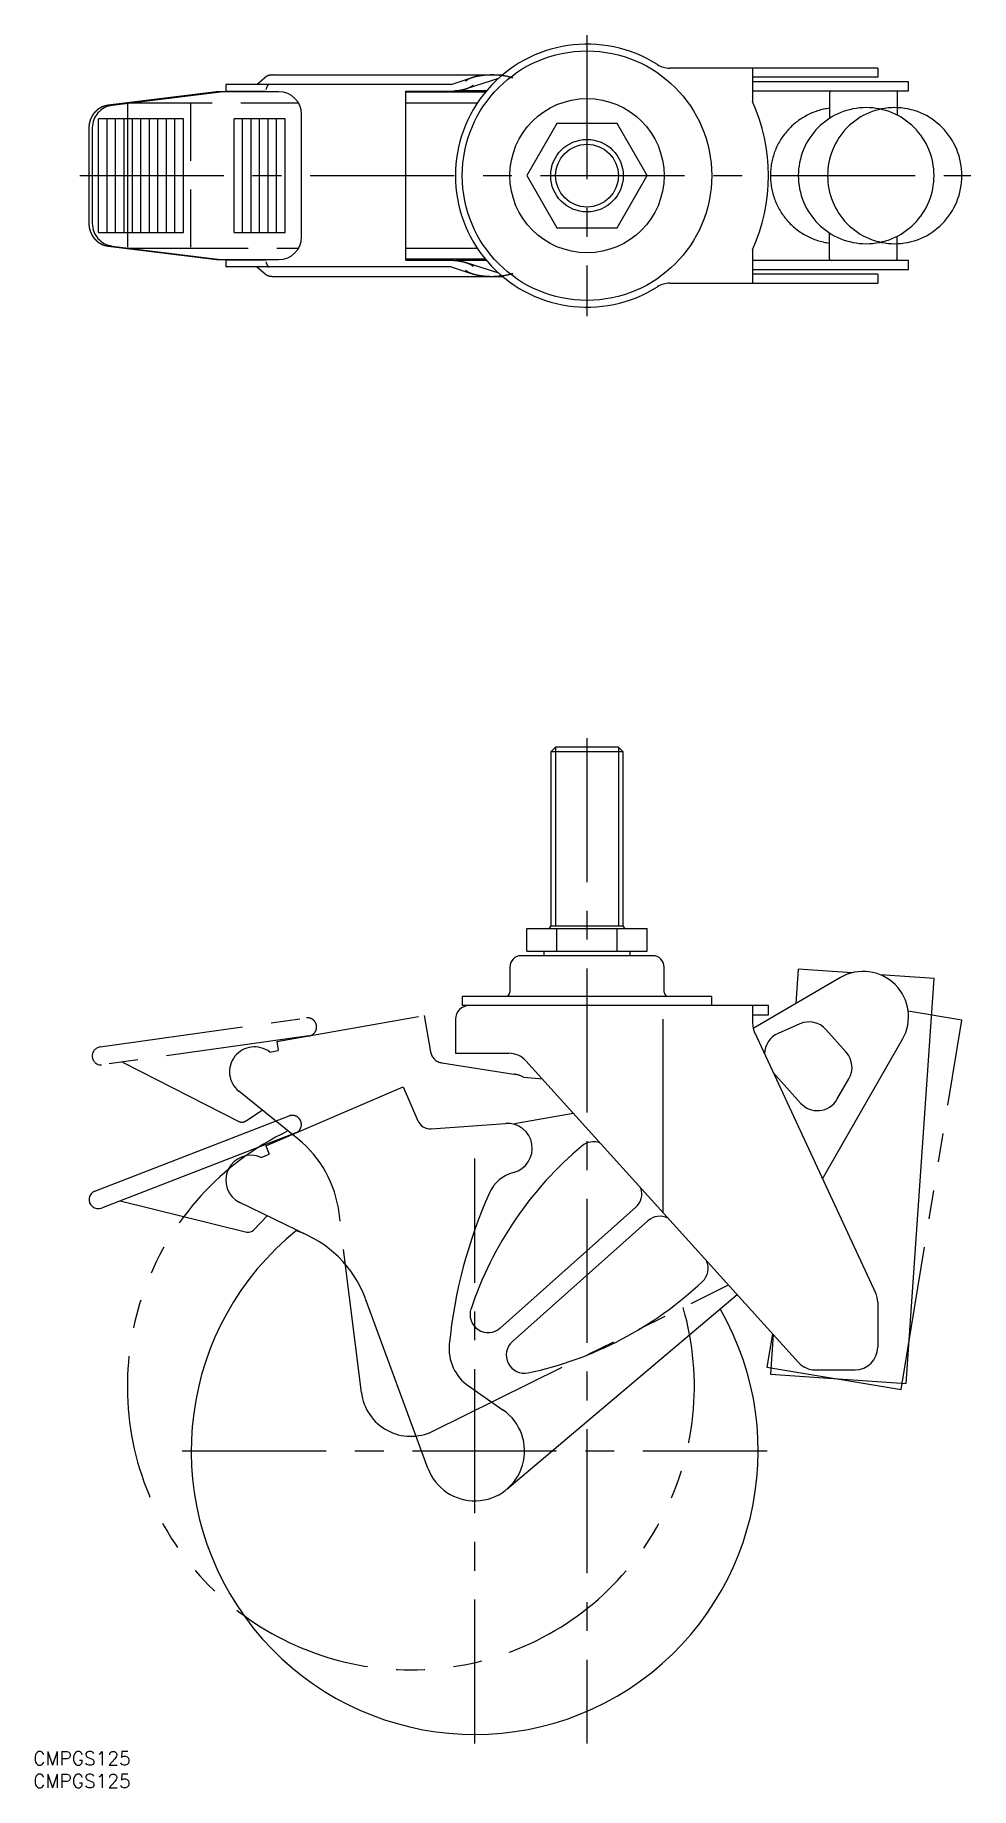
# Model space of a CAD drawing. Extents: x -122 to 85, y -355 to 31.
import ezdxf

# ---------------------------------------------------------------- set-up
doc = ezdxf.new("R2010")
doc.units = 0
for name, pattern in [('CENTER', [50.8, 31.75, -6.35, 6.35, -6.35]), ('DASHED', [19.05, 12.7, -6.35]), ('PHANTOM', [63.5, 31.75, -6.35, 6.35, -6.35, 6.35, -6.35])]:
    doc.linetypes.add(name, pattern=pattern)
doc.layers.get('0').update_dxf_attribs({"linetype": 'CONTINUOUS'})
doc.layers.add('CENTER', color=1, linetype='CONTINUOUS')
doc.styles.get("Standard").update_dxf_attribs({"font": 'txt.shx', "height": 3, "bigfont": 'bigfont.shx'})

msp = doc.modelspace()

# ---------------------------------------------------------------- texts
at = {"color": 7, "linetype": 'CONTINUOUS'}
for p in [(-122.07, -350.46), (-122.07, -355.46)]:
    msp.add_text('CMPGS125', height=3, dxfattribs=at).set_placement(p)

# ---------------------------------------------------------------- linework, layer by layer
at = {"color": 7, "linetype": 'CONTINUOUS'}
for p, q in [((64.1, 23.7), (18.23, 23.7)), ((36.5, 23.7), (36.5, 16.36)), ((64.1, 23.7), (64.1, 21.7)), ((-29.92, 20.1), (-79.64, 20.1)), ((-79.64, 20.1), (-79.64, 18.6)), ((-72.8, 20.1), (-71.03, 21.61)), ((-69.35, 22.2), (-18.66, 22.2)), ((-29.92, 20.1), (-25.28, 21.61)), ((-26.59, 19.19), (-19.44, 21.52)), ((64.1, 21.7), (36.5, 21.7)), ((70.9, 20.7), (36.5, 20.7)), ((70.9, 18.7), (70.9, 20.7)), ((-81.69, 18.5), (-105.59, 15.51)), ((-67.92, 18.5), (-81.69, 18.5)), ((-79.64, 18.6), (-70.82, 18.6)), ((-39.92, 18.6), (-30.93, 18.6)), ((-39.92, -18.6), (-39.92, 18.6)), ((-22.42, 18.4), (-39.92, 18.4)), ((-24.19, 16), (-39.92, 16)), ((-22.17, 18.7), (-29.01, 18.7)), ((36.5, 18.7), (70.9, 18.7)), ((53.47, 18.2), (53.47, 12.62)), ((68.47, 13.3), (68.47, 18.2)), ((-107.7, -12.5), (-107.7, 12.5)), ((-88.93, 12.5), (-107.7, 12.5)), ((-105.79, -12.5), (-105.79, 12.5)), ((-103.93, -12.5), (-103.93, 12.5)), ((-102.06, -12.5), (-102.06, 12.5)), ((-100.19, -12.5), (-100.19, 12.5)), ((-98.33, -12.5), (-98.33, 12.5)), ((-96.46, -12.5), (-96.46, 12.5)), ((-94.59, -12.5), (-94.59, 12.5)), ((-92.72, -12.5), (-92.72, 12.5)), ((-90.86, -12.5), (-90.86, 12.5)), ((-88.93, -12.5), (-88.93, 12.5)), ((-77.82, -12.5), (-77.82, 12.5)), ((-66.52, 12.5), (-77.82, 12.5)), ((-75.92, -12.5), (-75.92, 12.5)), ((-74.05, -12.5), (-74.05, 12.5)), ((-72.18, -12.5), (-72.18, 12.5)), ((-70.32, -12.5), (-70.32, 12.5)), ((-68.45, -12.5), (-68.45, 12.5)), ((-66.52, -12.5), (-66.52, 12.5)), ((-62.92, -13.5), (-62.92, 13.5)), ((-109.82, 10.55), (-109.82, -10.55)), ((-6.64, 11.5), (-13.28, 0)), ((6.64, 11.5), (-6.64, 11.5)), ((13.28, 0), (6.64, 11.5)), ((-13.28, 0), (-6.64, -11.5)), ((6.64, -11.5), (13.28, 0)), ((-6.64, -11.5), (6.64, -11.5)), ((-107.7, -12.5), (-88.93, -12.5)), ((-77.82, -12.5), (-66.52, -12.5)), ((53.4, -12.58), (53.4, -18.2)), ((68.4, -18.2), (68.4, -13.34)), ((-105.59, -15.51), (-81.69, -18.5)), ((-81.69, -18.5), (-67.92, -18.5)), ((-79.64, -18.6), (-79.64, -20.1)), ((-70.82, -18.6), (-79.64, -18.6)), ((-39.92, -16), (-24.19, -16)), ((-22.42, -18.4), (-39.92, -18.4)), ((-39.92, -18.6), (-30.93, -18.6)), ((-22.17, -18.7), (-29.01, -18.7)), ((-19.44, -21.52), (-26.59, -19.19)), ((36.5, -16.36), (36.5, -23.7)), ((70.9, -18.7), (36.5, -18.7)), ((70.9, -20.7), (70.9, -18.7)), ((-29.92, -20.1), (-79.64, -20.1)), ((-71.03, -21.61), (-72.84, -20.1)), ((-69.35, -22.2), (-18.66, -22.2)), ((-29.92, -20.1), (-25.28, -21.61)), ((36.5, -20.7), (70.9, -20.7)), ((64.1, -21.7), (36.5, -21.7)), ((64.1, -21.7), (64.1, -23.7)), ((18.23, -23.7), (64.1, -23.7)), ((-6.92, -125.98), (-8, -127.06)), ((8, -127.06), (-8, -127.06)), ((-8, -127.06), (-8, -165.38)), ((6.92, -125.98), (-6.92, -125.98)), ((8, -127.06), (6.92, -125.98)), ((8, -165.38), (8, -127.06)), ((-13.28, -165.98), (13.28, -165.98)), ((-13.28, -170.98), (-13.28, -165.98)), ((-8, -165.38), (8, -165.38)), ((-6.64, -170.98), (-6.64, -165.98)), ((6.64, -170.98), (6.64, -165.98)), ((13.28, -170.98), (13.28, -165.98)), ((14.5, -171.98), (-14.5, -171.98)), ((-13.28, -170.98), (13.28, -170.98)), ((-9.5, -170.98), (-9.5, -171.98)), ((9.5, -171.98), (9.5, -170.98)), ((-17, -174.48), (-17, -179.98)), ((17, -179.98), (17, -174.48)), ((55.87, -176.8), (36.63, -188)), ((46.59, -174.94), (46.07, -182.51)), ((58.44, -175.75), (46.59, -174.94)), ((76.52, -176.99), (64.67, -176.18)), ((70.38, -266.28), (76.52, -176.99)), ((-27.5, -180.98), (-27.5, -182.98)), ((27.5, -180.98), (-27.5, -180.98)), ((27.5, -182.98), (27.5, -180.98)), ((40, -182.98), (-27.5, -182.98)), ((36.5, -182.98), (36.5, -186.87)), ((36.5, -184.98), (40, -184.98)), ((40, -184.98), (40, -182.98)), ((-29, -185.98), (-29, -193.48)), ((16.71, -185.98), (16.71, -228.56)), ((36.97, -188.98), (63.63, -246.27)), ((46.95, -187), (42.13, -189.11)), ((57.17, -193.28), (52.69, -188.25)), ((51.96, -221.19), (69.58, -190.41)), ((-29, -193.48), (-17.22, -193.48)), ((-13.51, -195.12), (46.61, -261.63)), ((-70.84, -213.88), (-40.51, -200.88)), ((-40.51, -200.88), (-37.31, -208.35)), ((41.03, -197.71), (47.05, -204.47)), ((55.1, -203.67), (57.75, -199.13)), ((-108.51, -223.88), (-65.65, -207.31)), ((-3.01, -206.74), (-15.96, -209.07)), ((-64.21, -211.04), (-107.06, -227.61)), ((-34.33, -210.16), (-17.97, -208.96)), ((-71.81, -216.47), (-70.05, -215.72)), ((-70.84, -213.88), (-70.05, -215.72)), ((-102.93, -226.01), (-74.97, -232.91)), ((-61.42, -233.71), (-76.51, -226.42)), ((-19.11, -254.06), (10.75, -227.45)), ((-73.53, -232.49), (-70.49, -229.33)), ((13.41, -230.44), (-16.45, -257.05)), ((-17.66, -289.57), (33.09, -246.68)), ((-35.08, -284.97), (-48.84, -247.59)), ((64.1, -248.38), (64.1, -258.28)), ((41.05, -255.48), (40.45, -264.22)), ((40.45, -264.22), (70.38, -266.28)), ((50.32, -263.28), (59.1, -263.28)), ((-26.11, -266.83), (-18.48, -272.14))]:
    msp.add_line(p, q, dxfattribs=at)
at = {"color": 3, "linetype": 'PHANTOM'}
for p, q in [((-104.69, 15.51), (-80.77, 18.5)), ((-101.33, 16), (-101.33, -16)), ((-87.43, 16), (-101.33, 16)), ((-109.07, 10.55), (-109.07, -10.55)), ((-104.69, -15.51), (-80.77, -18.5)), ((-101.33, -16), (-87.43, -16)), ((-68.4, -190.92), (-35.91, -185.16)), ((-35.91, -185.16), (-34.49, -193.16)), ((82.65, -186.17), (70.83, -184.22)), ((-107.36, -192.09), (-61.86, -185.7)), ((69.28, -267.58), (82.65, -186.17)), ((-61.3, -189.66), (-107, -196.07)), ((-69.94, -193.23), (-68.05, -192.89)), ((-68.4, -190.92), (-68.05, -192.89)), ((-102.43, -195.43), (-76.76, -208.51)), ((-32, -195.6), (-16.1, -198.11)), ((-9.82, -199.21), (-13.9, -198.82)), ((-63.74, -212.38), (-76.77, -201.84)), ((-75.26, -208.44), (-71.58, -206.05)), ((-49.75, -268.28), (-54.64, -228.75)), ((-33.96, -276.79), (31.19, -244.57)), ((40.89, -255.31), (39.68, -262.71)), ((39.68, -262.71), (69.28, -267.58))]:
    msp.add_line(p, q, dxfattribs=at)
at = {"color": 3, "linetype": 'DASHED'}
for p, q in [((-87.43, 16), (-87.43, -16)), ((-63.59, 16), (-87.43, 16)), ((-87.43, -16), (-63.59, -16))]:
    msp.add_line(p, q, dxfattribs=at)
at = {"color": 3, "linetype": 'CONTINUOUS'}
for p, q in [((-6.92, -125.98), (-6.92, -165.38)), ((6.92, -125.98), (6.92, -165.38))]:
    msp.add_line(p, q, dxfattribs=at)
at = {"color": 7, "linetype": 'CONTINUOUS'}
for points in [[(-69.35, 22.2, 0), (-69.36, 22.2, 0), (-69.38, 22.2, 0), (-69.4, 22.2, 0), (-69.41, 22.2, 0), (-69.43, 22.2, 0), (-69.45, 22.2, 0), (-69.46, 22.2, 0), (-69.48, 22.2, 0), (-69.49, 22.2, 0), (-69.51, 22.2, 0), (-69.53, 22.19, 0), (-69.54, 22.19, 0), (-69.56, 22.19, 0), (-69.57, 22.19, 0), (-69.59, 22.19, 0), (-69.61, 22.19, 0), (-69.62, 22.19, 0), (-69.64, 22.18, 0), (-69.66, 22.18, 0), (-69.67, 22.18, 0), (-69.69, 22.18, 0), (-69.7, 22.18, 0), (-69.72, 22.18, 0), (-69.74, 22.17, 0), (-69.75, 22.17, 0), (-69.77, 22.17, 0), (-69.78, 22.17, 0), (-69.8, 22.16, 0), (-69.82, 22.16, 0), (-69.83, 22.16, 0), (-69.85, 22.16, 0), (-69.86, 22.15, 0), (-69.88, 22.15, 0), (-69.9, 22.15, 0), (-69.91, 22.14, 0), (-69.93, 22.14, 0), (-69.94, 22.14, 0), (-69.96, 22.13, 0), (-69.97, 22.13, 0), (-69.99, 22.13, 0), (-70.01, 22.12, 0), (-70.02, 22.12, 0), (-70.04, 22.11, 0), (-70.05, 22.11, 0), (-70.07, 22.11, 0), (-70.08, 22.1, 0), (-70.1, 22.1, 0), (-70.11, 22.09, 0), (-70.13, 22.09, 0), (-70.14, 22.08, 0), (-70.16, 22.08, 0), (-70.17, 22.08, 0), (-70.19, 22.07, 0), (-70.21, 22.07, 0), (-70.22, 22.06, 0), (-70.24, 22.06, 0), (-70.25, 22.05, 0), (-70.27, 22.05, 0), (-70.28, 22.04, 0), (-70.3, 22.04, 0), (-70.31, 22.03, 0), (-70.33, 22.02, 0), (-70.34, 22.02, 0), (-70.35, 22.01, 0), (-70.37, 22.01, 0), (-70.38, 22, 0), (-70.4, 22, 0), (-70.41, 21.99, 0), (-70.43, 21.98, 0), (-70.44, 21.98, 0), (-70.46, 21.97, 0), (-70.47, 21.96, 0), (-70.49, 21.96, 0), (-70.5, 21.95, 0), (-70.51, 21.94, 0), (-70.53, 21.94, 0), (-70.54, 21.93, 0), (-70.56, 21.92, 0), (-70.57, 21.92, 0), (-70.58, 21.91, 0), (-70.6, 21.9, 0), (-70.61, 21.9, 0), (-70.63, 21.89, 0), (-70.64, 21.88, 0), (-70.65, 21.87, 0), (-70.67, 21.87, 0), (-70.68, 21.86, 0), (-70.69, 21.85, 0), (-70.71, 21.84, 0), (-70.72, 21.84, 0), (-70.73, 21.83, 0), (-70.75, 21.82, 0), (-70.76, 21.81, 0), (-70.77, 21.8, 0), (-70.79, 21.8, 0), (-70.8, 21.79, 0), (-70.81, 21.78, 0), (-70.82, 21.77, 0), (-70.84, 21.76, 0), (-70.85, 21.75, 0), (-70.86, 21.74, 0), (-70.87, 21.74, 0), (-70.89, 21.73, 0), (-70.9, 21.72, 0), (-70.91, 21.71, 0), (-70.92, 21.7, 0), (-70.94, 21.69, 0), (-70.95, 21.68, 0), (-70.96, 21.67, 0), (-70.97, 21.66, 0), (-70.98, 21.65, 0), (-71, 21.64, 0), (-71.01, 21.64, 0), (-71.02, 21.63, 0), (-71.03, 21.62, 0), (-71.04, 21.61, 0), (-71.05, 21.6, 0), (-71.06, 21.59, 0), (-71.08, 21.58, 0), (-71.09, 21.57, 0), (-71.1, 21.56, 0), (-71.11, 21.55, 0), (-71.12, 21.54, 0), (-71.13, 21.53, 0), (-71.14, 21.52, 0), (-71.15, 21.51, 0), (-71.16, 21.5, 0), (-71.17, 21.49, 0)], [(-70.06, 20.1, 0), (-70.06, 20.1, 0), (-70.07, 20.1, 0), (-70.08, 20.1, 0), (-70.08, 20.1, 0), (-70.09, 20.1, 0), (-70.1, 20.1, 0), (-70.1, 20.1, 0), (-70.11, 20.1, 0), (-70.12, 20.09, 0), (-70.12, 20.09, 0), (-70.13, 20.09, 0), (-70.14, 20.09, 0), (-70.14, 20.09, 0), (-70.15, 20.09, 0), (-70.16, 20.08, 0), (-70.16, 20.08, 0), (-70.17, 20.08, 0), (-70.18, 20.08, 0), (-70.18, 20.07, 0), (-70.19, 20.07, 0), (-70.2, 20.07, 0), (-70.2, 20.07, 0), (-70.21, 20.06, 0), (-70.22, 20.06, 0), (-70.22, 20.05, 0), (-70.23, 20.05, 0), (-70.24, 20.05, 0), (-70.24, 20.04, 0), (-70.25, 20.04, 0), (-70.26, 20.04, 0), (-70.26, 20.03, 0), (-70.27, 20.03, 0), (-70.27, 20.02, 0), (-70.28, 20.02, 0), (-70.29, 20.01, 0), (-70.29, 20.01, 0), (-70.3, 20, 0), (-70.31, 20, 0), (-70.31, 19.99, 0), (-70.32, 19.98, 0), (-70.33, 19.98, 0), (-70.33, 19.97, 0), (-70.34, 19.97, 0), (-70.34, 19.96, 0), (-70.35, 19.95, 0), (-70.36, 19.95, 0), (-70.36, 19.94, 0), (-70.37, 19.94, 0), (-70.37, 19.93, 0), (-70.38, 19.92, 0), (-70.39, 19.91, 0), (-70.39, 19.91, 0), (-70.4, 19.9, 0), (-70.4, 19.89, 0), (-70.41, 19.88, 0), (-70.42, 19.88, 0), (-70.42, 19.87, 0), (-70.43, 19.86, 0), (-70.43, 19.85, 0), (-70.44, 19.84, 0), (-70.45, 19.84, 0), (-70.45, 19.83, 0), (-70.46, 19.82, 0), (-70.46, 19.81, 0), (-70.47, 19.8, 0), (-70.47, 19.79, 0), (-70.48, 19.78, 0), (-70.49, 19.77, 0), (-70.49, 19.76, 0), (-70.5, 19.75, 0), (-70.5, 19.75, 0), (-70.51, 19.74, 0), (-70.51, 19.73, 0), (-70.52, 19.72, 0), (-70.52, 19.71, 0), (-70.53, 19.7, 0), (-70.53, 19.68, 0), (-70.54, 19.67, 0), (-70.55, 19.66, 0), (-70.55, 19.65, 0), (-70.56, 19.64, 0), (-70.56, 19.63, 0), (-70.57, 19.62, 0), (-70.57, 19.61, 0), (-70.58, 19.6, 0), (-70.58, 19.59, 0), (-70.59, 19.58, 0), (-70.59, 19.56, 0), (-70.6, 19.55, 0), (-70.6, 19.54, 0), (-70.61, 19.53, 0), (-70.61, 19.52, 0), (-70.61, 19.5, 0), (-70.62, 19.49, 0), (-70.62, 19.48, 0), (-70.63, 19.47, 0), (-70.63, 19.46, 0), (-70.64, 19.44, 0), (-70.64, 19.43, 0), (-70.65, 19.42, 0), (-70.65, 19.4, 0), (-70.66, 19.39, 0), (-70.66, 19.38, 0), (-70.66, 19.37, 0), (-70.67, 19.35, 0), (-70.67, 19.34, 0), (-70.68, 19.33, 0), (-70.68, 19.31, 0), (-70.68, 19.3, 0), (-70.69, 19.28, 0), (-70.69, 19.27, 0), (-70.7, 19.26, 0), (-70.7, 19.24, 0), (-70.7, 19.23, 0), (-70.71, 19.21, 0), (-70.71, 19.2, 0), (-70.71, 19.19, 0), (-70.72, 19.17, 0), (-70.72, 19.16, 0), (-70.73, 19.14, 0), (-70.73, 19.13, 0), (-70.73, 19.11, 0), (-70.74, 19.1, 0), (-70.74, 19.08, 0), (-70.74, 19.07, 0), (-70.75, 19.05, 0), (-70.75, 19.04, 0), (-70.75, 19.02, 0)], [(-30.93, 18.6, 0), (-30.87, 18.6, 0), (-30.81, 18.6, 0), (-30.75, 18.6, 0), (-30.69, 18.6, 0), (-30.63, 18.6, 0), (-30.57, 18.6, 0), (-30.51, 18.6, 0), (-30.45, 18.61, 0), (-30.39, 18.61, 0), (-30.33, 18.61, 0), (-30.27, 18.61, 0), (-30.21, 18.61, 0), (-30.15, 18.62, 0), (-30.09, 18.62, 0), (-30.03, 18.62, 0), (-29.97, 18.62, 0), (-29.91, 18.63, 0), (-29.85, 18.63, 0), (-29.79, 18.63, 0), (-29.73, 18.64, 0), (-29.67, 18.64, 0), (-29.61, 18.65, 0), (-29.56, 18.65, 0), (-29.5, 18.66, 0), (-29.44, 18.66, 0), (-29.38, 18.66, 0), (-29.32, 18.67, 0), (-29.27, 18.67, 0), (-29.21, 18.68, 0), (-29.15, 18.69, 0), (-29.09, 18.69, 0), (-29.04, 18.7, 0), (-28.98, 18.7, 0), (-28.92, 18.71, 0), (-28.86, 18.72, 0), (-28.81, 18.72, 0), (-28.75, 18.73, 0), (-28.7, 18.74, 0), (-28.64, 18.74, 0), (-28.58, 18.75, 0), (-28.53, 18.76, 0), (-28.47, 18.77, 0), (-28.42, 18.78, 0), (-28.36, 18.78, 0), (-28.31, 18.79, 0), (-28.26, 18.8, 0), (-28.2, 18.81, 0), (-28.15, 18.82, 0), (-28.09, 18.83, 0), (-28.04, 18.84, 0), (-27.99, 18.84, 0), (-27.94, 18.85, 0), (-27.88, 18.86, 0), (-27.83, 18.87, 0), (-27.78, 18.88, 0), (-27.73, 18.89, 0), (-27.68, 18.9, 0), (-27.63, 18.91, 0), (-27.58, 18.93, 0), (-27.53, 18.94, 0), (-27.48, 18.95, 0), (-27.43, 18.96, 0), (-27.38, 18.97, 0), (-27.33, 18.98, 0), (-27.28, 18.99, 0), (-27.23, 19, 0), (-27.18, 19.02, 0), (-27.14, 19.03, 0), (-27.09, 19.04, 0), (-27.04, 19.05, 0), (-27, 19.07, 0), (-26.95, 19.08, 0), (-26.91, 19.09, 0), (-26.86, 19.1, 0), (-26.82, 19.12, 0), (-26.77, 19.13, 0), (-26.73, 19.14, 0), (-26.68, 19.16, 0), (-26.64, 19.17, 0), (-26.6, 19.18, 0), (-26.56, 19.2, 0), (-26.51, 19.21, 0), (-26.47, 19.23, 0), (-26.43, 19.24, 0), (-26.39, 19.26, 0), (-26.35, 19.27, 0), (-26.31, 19.28, 0), (-26.27, 19.3, 0), (-26.23, 19.31, 0), (-26.19, 19.33, 0), (-26.16, 19.34, 0), (-26.12, 19.36, 0), (-26.08, 19.38, 0), (-26.05, 19.39, 0), (-26.01, 19.41, 0), (-25.97, 19.42, 0), (-25.94, 19.44, 0), (-25.9, 19.45, 0), (-25.87, 19.47, 0), (-25.84, 19.49, 0), (-25.8, 19.5, 0), (-25.77, 19.52, 0), (-25.74, 19.54, 0), (-25.71, 19.55, 0), (-25.68, 19.57, 0), (-25.64, 19.59, 0), (-25.61, 19.6, 0), (-25.58, 19.62, 0), (-25.56, 19.64, 0), (-25.53, 19.66, 0), (-25.5, 19.67, 0), (-25.47, 19.69, 0), (-25.44, 19.71, 0), (-25.42, 19.73, 0), (-25.39, 19.74, 0), (-25.37, 19.76, 0), (-25.34, 19.78, 0), (-25.32, 19.8, 0), (-25.29, 19.81, 0), (-25.27, 19.83, 0), (-25.25, 19.85, 0), (-25.22, 19.87, 0), (-25.2, 19.89, 0), (-25.18, 19.91, 0), (-25.16, 19.92, 0), (-25.14, 19.94, 0), (-25.12, 19.96, 0), (-25.1, 19.98, 0)], [(-16.34, 21.52, 0), (-16.41, 21.54, 0), (-16.47, 21.57, 0), (-16.54, 21.59, 0), (-16.61, 21.61, 0), (-16.69, 21.64, 0), (-16.76, 21.66, 0), (-16.83, 21.68, 0), (-16.91, 21.7, 0), (-16.98, 21.72, 0), (-17.06, 21.75, 0), (-17.14, 21.77, 0), (-17.22, 21.79, 0), (-17.3, 21.81, 0), (-17.38, 21.83, 0), (-17.46, 21.84, 0), (-17.55, 21.86, 0), (-17.63, 21.88, 0), (-17.72, 21.9, 0), (-17.8, 21.92, 0), (-17.89, 21.93, 0), (-17.98, 21.95, 0), (-18.07, 21.96, 0), (-18.16, 21.98, 0), (-18.25, 21.99, 0), (-18.34, 22.01, 0), (-18.43, 22.02, 0), (-18.52, 22.04, 0), (-18.61, 22.05, 0), (-18.71, 22.06, 0), (-18.8, 22.07, 0), (-18.9, 22.08, 0), (-18.99, 22.1, 0), (-19.09, 22.11, 0), (-19.18, 22.12, 0), (-19.28, 22.12, 0), (-19.38, 22.13, 0), (-19.48, 22.14, 0), (-19.57, 22.15, 0), (-19.67, 22.16, 0), (-19.77, 22.16, 0), (-19.87, 22.17, 0), (-19.97, 22.17, 0), (-20.07, 22.18, 0), (-20.17, 22.18, 0), (-20.27, 22.19, 0), (-20.37, 22.19, 0), (-20.47, 22.19, 0), (-20.57, 22.2, 0), (-20.67, 22.2, 0), (-20.77, 22.2, 0), (-20.87, 22.2, 0), (-20.97, 22.2, 0), (-21.08, 22.2, 0), (-21.18, 22.2, 0), (-21.28, 22.2, 0), (-21.38, 22.2, 0), (-21.48, 22.19, 0), (-21.58, 22.19, 0), (-21.68, 22.19, 0), (-21.78, 22.18, 0), (-21.88, 22.18, 0), (-21.98, 22.17, 0), (-22.08, 22.17, 0), (-22.18, 22.16, 0), (-22.28, 22.15, 0), (-22.37, 22.15, 0), (-22.47, 22.14, 0), (-22.57, 22.13, 0), (-22.67, 22.12, 0), (-22.76, 22.11, 0), (-22.86, 22.1, 0), (-22.95, 22.09, 0), (-23.05, 22.08, 0), (-23.14, 22.07, 0), (-23.24, 22.06, 0), (-23.33, 22.04, 0), (-23.42, 22.03, 0), (-23.52, 22.02, 0), (-23.61, 22, 0), (-23.7, 21.99, 0), (-23.79, 21.97, 0), (-23.88, 21.96, 0), (-23.96, 21.94, 0), (-24.05, 21.92, 0), (-24.14, 21.91, 0), (-24.22, 21.89, 0), (-24.31, 21.87, 0), (-24.39, 21.85, 0), (-24.48, 21.84, 0), (-24.56, 21.82, 0), (-24.64, 21.8, 0), (-24.72, 21.78, 0), (-24.8, 21.76, 0), (-24.88, 21.74, 0), (-24.95, 21.71, 0), (-25.03, 21.69, 0), (-25.1, 21.67, 0), (-25.18, 21.65, 0), (-25.25, 21.62, 0), (-25.32, 21.6, 0), (-25.39, 21.58, 0), (-25.46, 21.55, 0), (-25.53, 21.53, 0), (-25.59, 21.5, 0), (-25.66, 21.48, 0), (-25.72, 21.45, 0), (-25.79, 21.43, 0), (-25.85, 21.4, 0), (-25.91, 21.38, 0), (-25.96, 21.35, 0), (-26.02, 21.32, 0), (-26.08, 21.29, 0), (-26.13, 21.27, 0), (-26.19, 21.24, 0), (-26.24, 21.21, 0), (-26.29, 21.18, 0), (-26.34, 21.15, 0), (-26.38, 21.12, 0), (-26.43, 21.09, 0), (-26.47, 21.06, 0), (-26.52, 21.04, 0), (-26.56, 21.01, 0), (-26.6, 20.97, 0), (-26.64, 20.94, 0), (-26.67, 20.91, 0), (-26.71, 20.88, 0), (-26.74, 20.85, 0), (-26.77, 20.82, 0)], [(53.48, 14.87, 0), (53.14, 14.83, 0), (52.81, 14.77, 0), (52.48, 14.71, 0), (52.15, 14.64, 0), (51.83, 14.56, 0), (51.5, 14.48, 0), (51.18, 14.39, 0), (50.85, 14.29, 0), (50.54, 14.18, 0), (50.22, 14.07, 0), (49.9, 13.95, 0), (49.59, 13.82, 0), (49.28, 13.68, 0), (48.98, 13.54, 0), (48.68, 13.39, 0), (48.38, 13.24, 0), (48.08, 13.08, 0), (47.79, 12.91, 0), (47.5, 12.73, 0), (47.22, 12.55, 0), (46.94, 12.36, 0), (46.67, 12.17, 0), (46.4, 11.97, 0), (46.13, 11.76, 0), (45.87, 11.55, 0), (45.61, 11.33, 0), (45.36, 11.11, 0), (45.11, 10.88, 0), (44.87, 10.65, 0), (44.64, 10.41, 0), (44.41, 10.16, 0), (44.18, 9.91, 0), (43.96, 9.65, 0), (43.75, 9.39, 0), (43.54, 9.13, 0), (43.34, 8.86, 0), (43.14, 8.58, 0), (42.95, 8.31, 0), (42.77, 8.02, 0), (42.59, 7.74, 0), (42.42, 7.45, 0), (42.26, 7.15, 0), (42.1, 6.85, 0), (41.95, 6.55, 0), (41.81, 6.25, 0), (41.67, 5.94, 0), (41.54, 5.63, 0), (41.42, 5.31, 0), (41.3, 5, 0), (41.2, 4.68, 0), (41.09, 4.36, 0), (41, 4.03, 0), (40.91, 3.71, 0), (40.83, 3.38, 0), (40.76, 3.05, 0), (40.7, 2.72, 0), (40.64, 2.39, 0), (40.59, 2.05, 0), (40.55, 1.72, 0), (40.51, 1.38, 0), (40.49, 1.05, 0), (40.47, 0.71, 0), (40.45, 0.37, 0), (40.45, 0.04, 0), (40.45, -0.3, 0), (40.46, -0.64, 0), (40.48, -0.98, 0), (40.51, -1.31, 0), (40.54, -1.65, 0), (40.58, -1.98, 0), (40.63, -2.32, 0), (40.68, -2.65, 0), (40.75, -2.98, 0), (40.82, -3.31, 0), (40.9, -3.64, 0), (40.98, -3.96, 0), (41.07, -4.29, 0), (41.17, -4.61, 0), (41.28, -4.93, 0), (41.39, -5.25, 0), (41.52, -5.56, 0), (41.64, -5.87, 0), (41.78, -6.18, 0), (41.92, -6.49, 0), (42.07, -6.79, 0), (42.23, -7.09, 0), (42.39, -7.38, 0), (42.56, -7.68, 0), (42.73, -7.96, 0), (42.91, -8.25, 0), (43.1, -8.53, 0), (43.3, -8.8, 0), (43.5, -9.07, 0), (43.7, -9.34, 0), (43.92, -9.6, 0), (44.13, -9.86, 0), (44.36, -10.11, 0), (44.59, -10.36, 0), (44.82, -10.6, 0), (45.06, -10.83, 0), (45.31, -11.06, 0), (45.56, -11.29, 0), (45.81, -11.51, 0), (46.07, -11.72, 0), (46.34, -11.93, 0), (46.61, -12.13, 0), (46.88, -12.32, 0), (47.16, -12.51, 0), (47.45, -12.7, 0), (47.73, -12.87, 0), (48.02, -13.04, 0), (48.32, -13.21, 0), (48.61, -13.36, 0), (48.92, -13.51, 0), (49.22, -13.66, 0), (49.53, -13.79, 0), (49.84, -13.92, 0), (50.15, -14.04, 0), (50.47, -14.16, 0), (50.79, -14.27, 0), (51.11, -14.37, 0), (51.43, -14.46, 0), (51.76, -14.55, 0), (52.08, -14.62, 0), (52.41, -14.7, 0), (52.74, -14.76, 0), (53.08, -14.82, 0), (53.41, -14.86, 0)], [(61.56, -15, 0), (62.29, -14.98, 0), (63.02, -14.93, 0), (63.75, -14.84, 0), (64.48, -14.71, 0), (65.19, -14.55, 0), (65.9, -14.35, 0), (66.6, -14.12, 0), (67.28, -13.86, 0), (67.95, -13.56, 0), (68.61, -13.23, 0), (69.25, -12.87, 0), (69.87, -12.47, 0), (70.47, -12.05, 0), (71.05, -11.6, 0), (71.61, -11.11, 0), (72.14, -10.61, 0), (72.64, -10.07, 0), (73.12, -9.52, 0), (73.58, -8.94, 0), (74, -8.33, 0), (74.39, -7.71, 0), (74.75, -7.07, 0), (75.08, -6.41, 0), (75.38, -5.74, 0), (75.65, -5.05, 0), (75.88, -4.35, 0), (76.07, -3.64, 0), (76.23, -2.93, 0), (76.36, -2.2, 0), (76.45, -1.47, 0), (76.5, -0.74, 0), (76.52, 0, 0), (76.5, 0.74, 0), (76.45, 1.47, 0), (76.36, 2.2, 0), (76.23, 2.93, 0), (76.07, 3.64, 0), (75.88, 4.35, 0), (75.65, 5.05, 0), (75.38, 5.74, 0), (75.08, 6.41, 0), (74.75, 7.07, 0), (74.39, 7.71, 0), (74, 8.33, 0), (73.58, 8.94, 0), (73.12, 9.52, 0), (72.64, 10.07, 0), (72.14, 10.61, 0), (71.61, 11.11, 0), (71.05, 11.6, 0), (70.47, 12.05, 0), (69.87, 12.47, 0), (69.25, 12.87, 0), (68.61, 13.23, 0), (67.95, 13.56, 0), (67.28, 13.86, 0), (66.6, 14.12, 0), (65.9, 14.35, 0), (65.19, 14.55, 0), (64.48, 14.71, 0), (63.75, 14.84, 0), (63.02, 14.93, 0), (62.29, 14.98, 0), (61.56, 15, 0), (60.82, 14.98, 0), (60.09, 14.93, 0), (59.36, 14.84, 0), (58.64, 14.71, 0), (57.92, 14.55, 0), (57.21, 14.35, 0), (56.51, 14.12, 0), (55.83, 13.86, 0), (55.16, 13.56, 0), (54.5, 13.23, 0), (53.86, 12.87, 0), (53.24, 12.47, 0), (52.64, 12.05, 0), (52.06, 11.6, 0), (51.51, 11.11, 0), (50.97, 10.61, 0), (50.47, 10.07, 0), (49.99, 9.52, 0), (49.54, 8.94, 0), (49.11, 8.33, 0), (48.72, 7.71, 0), (48.36, 7.07, 0), (48.03, 6.41, 0), (47.73, 5.74, 0), (47.47, 5.05, 0), (47.24, 4.35, 0), (47.04, 3.64, 0), (46.88, 2.93, 0), (46.75, 2.2, 0), (46.66, 1.47, 0), (46.61, 0.74, 0), (46.59, 0, 0), (46.61, -0.74, 0), (46.66, -1.47, 0), (46.75, -2.2, 0), (46.88, -2.93, 0), (47.04, -3.64, 0), (47.24, -4.35, 0), (47.47, -5.05, 0), (47.73, -5.74, 0), (48.03, -6.41, 0), (48.36, -7.07, 0), (48.72, -7.71, 0), (49.11, -8.33, 0), (49.54, -8.94, 0), (49.99, -9.52, 0), (50.47, -10.07, 0), (50.97, -10.61, 0), (51.51, -11.11, 0), (52.06, -11.6, 0), (52.64, -12.05, 0), (53.24, -12.47, 0), (53.86, -12.87, 0), (54.5, -13.23, 0), (55.16, -13.56, 0), (55.83, -13.86, 0), (56.51, -14.12, 0), (57.21, -14.35, 0), (57.92, -14.55, 0), (58.64, -14.71, 0), (59.36, -14.84, 0), (60.09, -14.93, 0), (60.82, -14.98, 0), (61.56, -15, 0)], [(-70.75, -19.02, 0), (-70.75, -19.04, 0), (-70.75, -19.05, 0), (-70.74, -19.07, 0), (-70.74, -19.08, 0), (-70.74, -19.1, 0), (-70.73, -19.11, 0), (-70.73, -19.13, 0), (-70.73, -19.14, 0), (-70.72, -19.16, 0), (-70.72, -19.17, 0), (-70.71, -19.19, 0), (-70.71, -19.2, 0), (-70.71, -19.21, 0), (-70.7, -19.23, 0), (-70.7, -19.24, 0), (-70.7, -19.26, 0), (-70.69, -19.27, 0), (-70.69, -19.28, 0), (-70.68, -19.3, 0), (-70.68, -19.31, 0), (-70.68, -19.33, 0), (-70.67, -19.34, 0), (-70.67, -19.35, 0), (-70.66, -19.37, 0), (-70.66, -19.38, 0), (-70.66, -19.39, 0), (-70.65, -19.4, 0), (-70.65, -19.42, 0), (-70.64, -19.43, 0), (-70.64, -19.44, 0), (-70.63, -19.46, 0), (-70.63, -19.47, 0), (-70.62, -19.48, 0), (-70.62, -19.49, 0), (-70.61, -19.5, 0), (-70.61, -19.52, 0), (-70.61, -19.53, 0), (-70.6, -19.54, 0), (-70.6, -19.55, 0), (-70.59, -19.56, 0), (-70.59, -19.58, 0), (-70.58, -19.59, 0), (-70.58, -19.6, 0), (-70.57, -19.61, 0), (-70.57, -19.62, 0), (-70.56, -19.63, 0), (-70.56, -19.64, 0), (-70.55, -19.65, 0), (-70.55, -19.66, 0), (-70.54, -19.67, 0), (-70.53, -19.68, 0), (-70.53, -19.7, 0), (-70.52, -19.71, 0), (-70.52, -19.72, 0), (-70.51, -19.73, 0), (-70.51, -19.74, 0), (-70.5, -19.75, 0), (-70.5, -19.75, 0), (-70.49, -19.76, 0), (-70.49, -19.77, 0), (-70.48, -19.78, 0), (-70.47, -19.79, 0), (-70.47, -19.8, 0), (-70.46, -19.81, 0), (-70.46, -19.82, 0), (-70.45, -19.83, 0), (-70.45, -19.84, 0), (-70.44, -19.84, 0), (-70.43, -19.85, 0), (-70.43, -19.86, 0), (-70.42, -19.87, 0), (-70.42, -19.88, 0), (-70.41, -19.88, 0), (-70.4, -19.89, 0), (-70.4, -19.9, 0), (-70.39, -19.91, 0), (-70.39, -19.91, 0), (-70.38, -19.92, 0), (-70.37, -19.93, 0), (-70.37, -19.94, 0), (-70.36, -19.94, 0), (-70.36, -19.95, 0), (-70.35, -19.95, 0), (-70.34, -19.96, 0), (-70.34, -19.97, 0), (-70.33, -19.97, 0), (-70.33, -19.98, 0), (-70.32, -19.98, 0), (-70.31, -19.99, 0), (-70.31, -20, 0), (-70.3, -20, 0), (-70.29, -20.01, 0), (-70.29, -20.01, 0), (-70.28, -20.02, 0), (-70.27, -20.02, 0), (-70.27, -20.03, 0), (-70.26, -20.03, 0), (-70.26, -20.04, 0), (-70.25, -20.04, 0), (-70.24, -20.04, 0), (-70.24, -20.05, 0), (-70.23, -20.05, 0), (-70.22, -20.05, 0), (-70.22, -20.06, 0), (-70.21, -20.06, 0), (-70.2, -20.07, 0), (-70.2, -20.07, 0), (-70.19, -20.07, 0), (-70.18, -20.07, 0), (-70.18, -20.08, 0), (-70.17, -20.08, 0), (-70.16, -20.08, 0), (-70.16, -20.08, 0), (-70.15, -20.09, 0), (-70.14, -20.09, 0), (-70.14, -20.09, 0), (-70.13, -20.09, 0), (-70.12, -20.09, 0), (-70.12, -20.09, 0), (-70.11, -20.1, 0), (-70.1, -20.1, 0), (-70.1, -20.1, 0), (-70.09, -20.1, 0), (-70.08, -20.1, 0), (-70.08, -20.1, 0), (-70.07, -20.1, 0), (-70.06, -20.1, 0), (-70.06, -20.1, 0)], [(-30.93, -18.6, 0), (-30.87, -18.6, 0), (-30.81, -18.6, 0), (-30.75, -18.6, 0), (-30.69, -18.6, 0), (-30.63, -18.6, 0), (-30.57, -18.6, 0), (-30.51, -18.6, 0), (-30.45, -18.61, 0), (-30.39, -18.61, 0), (-30.33, -18.61, 0), (-30.27, -18.61, 0), (-30.21, -18.61, 0), (-30.15, -18.62, 0), (-30.09, -18.62, 0), (-30.03, -18.62, 0), (-29.97, -18.62, 0), (-29.91, -18.63, 0), (-29.85, -18.63, 0), (-29.79, -18.63, 0), (-29.73, -18.64, 0), (-29.67, -18.64, 0), (-29.61, -18.65, 0), (-29.56, -18.65, 0), (-29.5, -18.66, 0), (-29.44, -18.66, 0), (-29.38, -18.66, 0), (-29.32, -18.67, 0), (-29.27, -18.67, 0), (-29.21, -18.68, 0), (-29.15, -18.69, 0), (-29.09, -18.69, 0), (-29.04, -18.7, 0), (-28.98, -18.7, 0), (-28.92, -18.71, 0), (-28.86, -18.72, 0), (-28.81, -18.72, 0), (-28.75, -18.73, 0), (-28.7, -18.74, 0), (-28.64, -18.74, 0), (-28.58, -18.75, 0), (-28.53, -18.76, 0), (-28.47, -18.77, 0), (-28.42, -18.78, 0), (-28.36, -18.78, 0), (-28.31, -18.79, 0), (-28.26, -18.8, 0), (-28.2, -18.81, 0), (-28.15, -18.82, 0), (-28.09, -18.83, 0), (-28.04, -18.84, 0), (-27.99, -18.84, 0), (-27.94, -18.85, 0), (-27.88, -18.86, 0), (-27.83, -18.87, 0), (-27.78, -18.88, 0), (-27.73, -18.89, 0), (-27.68, -18.9, 0), (-27.63, -18.91, 0), (-27.58, -18.93, 0), (-27.53, -18.94, 0), (-27.48, -18.95, 0), (-27.43, -18.96, 0), (-27.38, -18.97, 0), (-27.33, -18.98, 0), (-27.28, -18.99, 0), (-27.23, -19, 0), (-27.18, -19.02, 0), (-27.14, -19.03, 0), (-27.09, -19.04, 0), (-27.04, -19.05, 0), (-27, -19.07, 0), (-26.95, -19.08, 0), (-26.91, -19.09, 0), (-26.86, -19.1, 0), (-26.82, -19.12, 0), (-26.77, -19.13, 0), (-26.73, -19.14, 0), (-26.68, -19.16, 0), (-26.64, -19.17, 0), (-26.6, -19.18, 0), (-26.56, -19.2, 0), (-26.51, -19.21, 0), (-26.47, -19.23, 0), (-26.43, -19.24, 0), (-26.39, -19.26, 0), (-26.35, -19.27, 0), (-26.31, -19.28, 0), (-26.27, -19.3, 0), (-26.23, -19.31, 0), (-26.19, -19.33, 0), (-26.16, -19.34, 0), (-26.12, -19.36, 0), (-26.08, -19.38, 0), (-26.05, -19.39, 0), (-26.01, -19.41, 0), (-25.97, -19.42, 0), (-25.94, -19.44, 0), (-25.9, -19.45, 0), (-25.87, -19.47, 0), (-25.84, -19.49, 0), (-25.8, -19.5, 0), (-25.77, -19.52, 0), (-25.74, -19.54, 0), (-25.71, -19.55, 0), (-25.68, -19.57, 0), (-25.64, -19.59, 0), (-25.61, -19.6, 0), (-25.58, -19.62, 0), (-25.56, -19.64, 0), (-25.53, -19.66, 0), (-25.5, -19.67, 0), (-25.47, -19.69, 0), (-25.44, -19.71, 0), (-25.42, -19.73, 0), (-25.39, -19.74, 0), (-25.37, -19.76, 0), (-25.34, -19.78, 0), (-25.32, -19.8, 0), (-25.29, -19.81, 0), (-25.27, -19.83, 0), (-25.25, -19.85, 0), (-25.22, -19.87, 0), (-25.2, -19.89, 0), (-25.18, -19.91, 0), (-25.16, -19.92, 0), (-25.14, -19.94, 0), (-25.12, -19.96, 0), (-25.1, -19.98, 0)], [(-71.17, -21.49, 0), (-71.16, -21.5, 0), (-71.15, -21.51, 0), (-71.14, -21.52, 0), (-71.13, -21.53, 0), (-71.12, -21.54, 0), (-71.11, -21.55, 0), (-71.1, -21.56, 0), (-71.09, -21.57, 0), (-71.08, -21.58, 0), (-71.06, -21.59, 0), (-71.05, -21.6, 0), (-71.04, -21.61, 0), (-71.03, -21.62, 0), (-71.02, -21.63, 0), (-71.01, -21.64, 0), (-71, -21.64, 0), (-70.98, -21.65, 0), (-70.97, -21.66, 0), (-70.96, -21.67, 0), (-70.95, -21.68, 0), (-70.94, -21.69, 0), (-70.92, -21.7, 0), (-70.91, -21.71, 0), (-70.9, -21.72, 0), (-70.89, -21.73, 0), (-70.87, -21.74, 0), (-70.86, -21.74, 0), (-70.85, -21.75, 0), (-70.84, -21.76, 0), (-70.82, -21.77, 0), (-70.81, -21.78, 0), (-70.8, -21.79, 0), (-70.79, -21.8, 0), (-70.77, -21.8, 0), (-70.76, -21.81, 0), (-70.75, -21.82, 0), (-70.73, -21.83, 0), (-70.72, -21.84, 0), (-70.71, -21.84, 0), (-70.69, -21.85, 0), (-70.68, -21.86, 0), (-70.67, -21.87, 0), (-70.65, -21.87, 0), (-70.64, -21.88, 0), (-70.63, -21.89, 0), (-70.61, -21.9, 0), (-70.6, -21.9, 0), (-70.58, -21.91, 0), (-70.57, -21.92, 0), (-70.56, -21.92, 0), (-70.54, -21.93, 0), (-70.53, -21.94, 0), (-70.51, -21.94, 0), (-70.5, -21.95, 0), (-70.49, -21.96, 0), (-70.47, -21.96, 0), (-70.46, -21.97, 0), (-70.44, -21.98, 0), (-70.43, -21.98, 0), (-70.41, -21.99, 0), (-70.4, -22, 0), (-70.38, -22, 0), (-70.37, -22.01, 0), (-70.35, -22.01, 0), (-70.34, -22.02, 0), (-70.33, -22.02, 0), (-70.31, -22.03, 0), (-70.3, -22.04, 0), (-70.28, -22.04, 0), (-70.27, -22.05, 0), (-70.25, -22.05, 0), (-70.24, -22.06, 0), (-70.22, -22.06, 0), (-70.21, -22.07, 0), (-70.19, -22.07, 0), (-70.17, -22.08, 0), (-70.16, -22.08, 0), (-70.14, -22.08, 0), (-70.13, -22.09, 0), (-70.11, -22.09, 0), (-70.1, -22.1, 0), (-70.08, -22.1, 0), (-70.07, -22.11, 0), (-70.05, -22.11, 0), (-70.04, -22.11, 0), (-70.02, -22.12, 0), (-70.01, -22.12, 0), (-69.99, -22.13, 0), (-69.97, -22.13, 0), (-69.96, -22.13, 0), (-69.94, -22.14, 0), (-69.93, -22.14, 0), (-69.91, -22.14, 0), (-69.9, -22.15, 0), (-69.88, -22.15, 0), (-69.86, -22.15, 0), (-69.85, -22.16, 0), (-69.83, -22.16, 0), (-69.82, -22.16, 0), (-69.8, -22.16, 0), (-69.78, -22.17, 0), (-69.77, -22.17, 0), (-69.75, -22.17, 0), (-69.74, -22.17, 0), (-69.72, -22.18, 0), (-69.7, -22.18, 0), (-69.69, -22.18, 0), (-69.67, -22.18, 0), (-69.66, -22.18, 0), (-69.64, -22.18, 0), (-69.62, -22.19, 0), (-69.61, -22.19, 0), (-69.59, -22.19, 0), (-69.57, -22.19, 0), (-69.56, -22.19, 0), (-69.54, -22.19, 0), (-69.53, -22.19, 0), (-69.51, -22.2, 0), (-69.49, -22.2, 0), (-69.48, -22.2, 0), (-69.46, -22.2, 0), (-69.45, -22.2, 0), (-69.43, -22.2, 0), (-69.41, -22.2, 0), (-69.4, -22.2, 0), (-69.38, -22.2, 0), (-69.36, -22.2, 0), (-69.35, -22.2, 0)], [(-26.77, -20.82, 0), (-26.74, -20.85, 0), (-26.71, -20.88, 0), (-26.67, -20.91, 0), (-26.64, -20.94, 0), (-26.6, -20.97, 0), (-26.56, -21.01, 0), (-26.52, -21.04, 0), (-26.47, -21.07, 0), (-26.43, -21.09, 0), (-26.38, -21.12, 0), (-26.34, -21.15, 0), (-26.29, -21.18, 0), (-26.24, -21.21, 0), (-26.19, -21.24, 0), (-26.13, -21.27, 0), (-26.08, -21.29, 0), (-26.02, -21.32, 0), (-25.96, -21.35, 0), (-25.91, -21.38, 0), (-25.85, -21.4, 0), (-25.79, -21.43, 0), (-25.72, -21.45, 0), (-25.66, -21.48, 0), (-25.59, -21.5, 0), (-25.53, -21.53, 0), (-25.46, -21.55, 0), (-25.39, -21.58, 0), (-25.32, -21.6, 0), (-25.25, -21.62, 0), (-25.18, -21.65, 0), (-25.1, -21.67, 0), (-25.03, -21.69, 0), (-24.95, -21.71, 0), (-24.88, -21.74, 0), (-24.8, -21.76, 0), (-24.72, -21.78, 0), (-24.64, -21.8, 0), (-24.56, -21.82, 0), (-24.48, -21.84, 0), (-24.39, -21.85, 0), (-24.31, -21.87, 0), (-24.22, -21.89, 0), (-24.14, -21.91, 0), (-24.05, -21.92, 0), (-23.96, -21.94, 0), (-23.88, -21.96, 0), (-23.79, -21.97, 0), (-23.7, -21.99, 0), (-23.61, -22, 0), (-23.52, -22.02, 0), (-23.42, -22.03, 0), (-23.33, -22.04, 0), (-23.24, -22.06, 0), (-23.14, -22.07, 0), (-23.05, -22.08, 0), (-22.95, -22.09, 0), (-22.86, -22.1, 0), (-22.76, -22.11, 0), (-22.67, -22.12, 0), (-22.57, -22.13, 0), (-22.47, -22.14, 0), (-22.37, -22.15, 0), (-22.28, -22.15, 0), (-22.18, -22.16, 0), (-22.08, -22.17, 0), (-21.98, -22.17, 0), (-21.88, -22.18, 0), (-21.78, -22.18, 0), (-21.68, -22.19, 0), (-21.58, -22.19, 0), (-21.48, -22.19, 0), (-21.38, -22.2, 0), (-21.28, -22.2, 0), (-21.18, -22.2, 0), (-21.08, -22.2, 0), (-20.97, -22.2, 0), (-20.87, -22.2, 0), (-20.77, -22.2, 0), (-20.67, -22.2, 0), (-20.57, -22.2, 0), (-20.47, -22.19, 0), (-20.37, -22.19, 0), (-20.27, -22.19, 0), (-20.17, -22.18, 0), (-20.07, -22.18, 0), (-19.97, -22.17, 0), (-19.87, -22.17, 0), (-19.77, -22.16, 0), (-19.67, -22.16, 0), (-19.57, -22.15, 0), (-19.48, -22.14, 0), (-19.38, -22.13, 0), (-19.28, -22.12, 0), (-19.18, -22.12, 0), (-19.09, -22.11, 0), (-18.99, -22.1, 0), (-18.9, -22.08, 0), (-18.8, -22.07, 0), (-18.71, -22.06, 0), (-18.61, -22.05, 0), (-18.52, -22.04, 0), (-18.43, -22.02, 0), (-18.34, -22.01, 0), (-18.25, -22, 0), (-18.16, -21.98, 0), (-18.07, -21.96, 0), (-17.98, -21.95, 0), (-17.89, -21.93, 0), (-17.8, -21.92, 0), (-17.72, -21.9, 0), (-17.63, -21.88, 0), (-17.55, -21.86, 0), (-17.46, -21.84, 0), (-17.38, -21.83, 0), (-17.3, -21.81, 0), (-17.22, -21.79, 0), (-17.14, -21.77, 0), (-17.06, -21.75, 0), (-16.98, -21.72, 0), (-16.91, -21.7, 0), (-16.83, -21.68, 0), (-16.76, -21.66, 0), (-16.69, -21.64, 0), (-16.61, -21.61, 0), (-16.54, -21.59, 0), (-16.47, -21.57, 0), (-16.41, -21.54, 0), (-16.34, -21.52, 0)], [(-64.21, -211.04, 0), (-64.16, -211.02, 0), (-64.12, -211, 0), (-64.08, -210.98, 0), (-64.03, -210.96, 0), (-63.99, -210.94, 0), (-63.95, -210.91, 0), (-63.91, -210.89, 0), (-63.87, -210.86, 0), (-63.83, -210.84, 0), (-63.79, -210.81, 0), (-63.75, -210.78, 0), (-63.71, -210.75, 0), (-63.67, -210.72, 0), (-63.63, -210.69, 0), (-63.6, -210.66, 0), (-63.56, -210.62, 0), (-63.53, -210.59, 0), (-63.5, -210.56, 0), (-63.46, -210.52, 0), (-63.43, -210.48, 0), (-63.4, -210.45, 0), (-63.37, -210.41, 0), (-63.34, -210.37, 0), (-63.31, -210.33, 0), (-63.29, -210.29, 0), (-63.26, -210.25, 0), (-63.23, -210.21, 0), (-63.21, -210.16, 0), (-63.19, -210.12, 0), (-63.17, -210.08, 0), (-63.14, -210.03, 0), (-63.12, -209.99, 0), (-63.11, -209.94, 0), (-63.09, -209.9, 0), (-63.07, -209.85, 0), (-63.06, -209.81, 0), (-63.04, -209.76, 0), (-63.03, -209.71, 0), (-63.02, -209.67, 0), (-63.01, -209.62, 0), (-63, -209.57, 0), (-62.99, -209.52, 0), (-62.98, -209.47, 0), (-62.97, -209.43, 0), (-62.97, -209.38, 0), (-62.97, -209.33, 0), (-62.96, -209.28, 0), (-62.96, -209.23, 0), (-62.96, -209.18, 0), (-62.96, -209.13, 0), (-62.96, -209.08, 0), (-62.97, -209.03, 0), (-62.97, -208.99, 0), (-62.98, -208.94, 0), (-62.98, -208.89, 0), (-62.99, -208.84, 0), (-63, -208.79, 0), (-63.01, -208.75, 0), (-63.02, -208.7, 0), (-63.04, -208.65, 0), (-63.05, -208.6, 0), (-63.07, -208.56, 0), (-63.08, -208.51, 0), (-63.1, -208.46, 0), (-63.12, -208.42, 0), (-63.14, -208.37, 0), (-63.16, -208.33, 0), (-63.18, -208.28, 0), (-63.2, -208.24, 0), (-63.22, -208.2, 0), (-63.25, -208.16, 0), (-63.27, -208.11, 0), (-63.3, -208.07, 0), (-63.33, -208.03, 0), (-63.36, -207.99, 0), (-63.39, -207.95, 0), (-63.42, -207.91, 0), (-63.45, -207.88, 0), (-63.48, -207.84, 0), (-63.51, -207.8, 0), (-63.55, -207.77, 0), (-63.58, -207.73, 0), (-63.62, -207.7, 0), (-63.65, -207.67, 0), (-63.69, -207.64, 0), (-63.73, -207.6, 0), (-63.77, -207.57, 0), (-63.81, -207.55, 0), (-63.85, -207.52, 0), (-63.89, -207.49, 0), (-63.93, -207.47, 0), (-63.97, -207.44, 0), (-64.01, -207.42, 0), (-64.06, -207.39, 0), (-64.1, -207.37, 0), (-64.14, -207.35, 0), (-64.19, -207.33, 0), (-64.23, -207.31, 0), (-64.28, -207.3, 0), (-64.33, -207.28, 0), (-64.37, -207.26, 0), (-64.42, -207.25, 0), (-64.47, -207.24, 0), (-64.51, -207.23, 0), (-64.56, -207.22, 0), (-64.61, -207.21, 0), (-64.66, -207.2, 0), (-64.7, -207.19, 0), (-64.75, -207.19, 0), (-64.8, -207.18, 0), (-64.85, -207.18, 0), (-64.9, -207.18, 0), (-64.94, -207.18, 0), (-64.99, -207.18, 0), (-65.04, -207.18, 0), (-65.09, -207.18, 0), (-65.14, -207.19, 0), (-65.19, -207.19, 0), (-65.23, -207.2, 0), (-65.28, -207.2, 0), (-65.33, -207.21, 0), (-65.38, -207.22, 0), (-65.42, -207.23, 0), (-65.47, -207.25, 0), (-65.52, -207.26, 0), (-65.56, -207.27, 0), (-65.61, -207.29, 0), (-65.65, -207.31, 0)]]:
    msp.add_polyline3d(points, dxfattribs=at)
at = {"color": 7}
for points in [[(-105.64, 15.5, 0), (-105.64, 15.5, 0), (-105.65, 15.5, 0), (-105.65, 15.5, 0), (-105.66, 15.5, 0), (-105.66, 15.5, 0), (-105.67, 15.5, 0), (-105.67, 15.5, 0), (-105.67, 15.5, 0), (-105.68, 15.5, 0), (-105.68, 15.5, 0), (-105.69, 15.5, 0), (-105.69, 15.49, 0), (-105.7, 15.49, 0), (-105.7, 15.49, 0), (-105.71, 15.49, 0), (-105.71, 15.49, 0), (-105.72, 15.49, 0), (-105.72, 15.49, 0), (-105.72, 15.49, 0), (-105.73, 15.49, 0), (-105.73, 15.49, 0), (-105.74, 15.49, 0), (-105.74, 15.49, 0), (-105.75, 15.49, 0), (-105.75, 15.49, 0), (-105.75, 15.49, 0), (-105.76, 15.48, 0), (-105.76, 15.48, 0), (-105.77, 15.48, 0), (-105.77, 15.48, 0), (-105.78, 15.48, 0), (-105.78, 15.48, 0), (-105.79, 15.48, 0), (-105.79, 15.48, 0), (-105.79, 15.48, 0), (-105.8, 15.48, 0), (-105.8, 15.48, 0), (-105.81, 15.48, 0), (-105.81, 15.48, 0), (-105.82, 15.48, 0), (-105.82, 15.47, 0), (-105.83, 15.47, 0), (-105.83, 15.47, 0), (-105.83, 15.47, 0), (-105.84, 15.47, 0), (-105.84, 15.47, 0), (-105.85, 15.47, 0), (-105.85, 15.47, 0), (-105.86, 15.47, 0), (-105.86, 15.47, 0), (-105.86, 15.47, 0), (-105.87, 15.47, 0), (-105.87, 15.47, 0), (-105.88, 15.46, 0), (-105.88, 15.46, 0), (-105.89, 15.46, 0), (-105.89, 15.46, 0), (-105.9, 15.46, 0), (-105.9, 15.46, 0), (-105.91, 15.46, 0), (-105.91, 15.46, 0), (-105.91, 15.46, 0), (-105.92, 15.46, 0), (-105.92, 15.46, 0), (-105.93, 15.46, 0), (-105.93, 15.45, 0), (-105.94, 15.45, 0), (-105.94, 15.45, 0), (-105.94, 15.45, 0), (-105.95, 15.45, 0), (-105.95, 15.45, 0), (-105.96, 15.45, 0), (-105.96, 15.45, 0), (-105.97, 15.45, 0), (-105.97, 15.45, 0), (-105.98, 15.45, 0), (-105.98, 15.44, 0), (-105.98, 15.44, 0), (-105.99, 15.44, 0), (-105.99, 15.44, 0), (-106, 15.44, 0), (-106, 15.44, 0), (-106.01, 15.44, 0), (-106.01, 15.44, 0), (-106.02, 15.44, 0), (-106.02, 15.44, 0), (-106.02, 15.44, 0), (-106.03, 15.43, 0), (-106.03, 15.43, 0), (-106.04, 15.43, 0), (-106.04, 15.43, 0), (-106.05, 15.43, 0), (-106.05, 15.43, 0), (-106.06, 15.43, 0), (-106.06, 15.43, 0), (-106.06, 15.43, 0), (-106.07, 15.43, 0), (-106.07, 15.42, 0), (-106.08, 15.42, 0), (-106.08, 15.42, 0), (-106.08, 15.42, 0), (-106.09, 15.42, 0), (-106.09, 15.42, 0), (-106.1, 15.42, 0), (-106.1, 15.42, 0), (-106.11, 15.42, 0), (-106.11, 15.41, 0), (-106.12, 15.41, 0), (-106.12, 15.41, 0), (-106.12, 15.41, 0), (-106.13, 15.41, 0), (-106.13, 15.41, 0), (-106.14, 15.41, 0), (-106.14, 15.41, 0), (-106.15, 15.41, 0), (-106.15, 15.41, 0), (-106.16, 15.4, 0), (-106.16, 15.4, 0), (-106.16, 15.4, 0), (-106.17, 15.4, 0), (-106.17, 15.4, 0), (-106.18, 15.4, 0), (-106.18, 15.4, 0), (-106.19, 15.4, 0), (-106.19, 15.4, 0), (-106.19, 15.39, 0), (-106.2, 15.39, 0), (-106.2, 15.39, 0), (-106.21, 15.39, 0), (-106.21, 15.39, 0), (-106.22, 15.39, 0), (-106.22, 15.39, 0), (-106.22, 15.39, 0), (-106.23, 15.38, 0), (-106.23, 15.38, 0), (-106.24, 15.38, 0), (-106.24, 15.38, 0), (-106.25, 15.38, 0), (-106.25, 15.38, 0), (-106.25, 15.38, 0), (-106.26, 15.38, 0), (-106.26, 15.38, 0), (-106.27, 15.37, 0), (-106.27, 15.37, 0), (-106.28, 15.37, 0), (-106.28, 15.37, 0), (-106.29, 15.37, 0), (-106.29, 15.37, 0), (-106.3, 15.37, 0), (-106.3, 15.37, 0), (-106.3, 15.36, 0), (-106.31, 15.36, 0), (-106.31, 15.36, 0), (-106.32, 15.36, 0), (-106.32, 15.36, 0), (-106.33, 15.36, 0), (-106.33, 15.36, 0), (-106.33, 15.36, 0), (-106.34, 15.35, 0), (-106.34, 15.35, 0), (-106.35, 15.35, 0), (-106.35, 15.35, 0), (-106.36, 15.35, 0), (-106.36, 15.35, 0), (-106.36, 15.35, 0), (-106.37, 15.35, 0), (-106.37, 15.34, 0), (-106.38, 15.34, 0), (-106.38, 15.34, 0), (-106.39, 15.34, 0), (-106.39, 15.34, 0), (-106.39, 15.34, 0), (-106.4, 15.34, 0), (-106.4, 15.33, 0), (-106.41, 15.33, 0), (-106.41, 15.33, 0), (-106.42, 15.33, 0), (-106.42, 15.33, 0), (-106.42, 15.33, 0), (-106.43, 15.33, 0), (-106.43, 15.33, 0), (-106.44, 15.32, 0), (-106.44, 15.32, 0), (-106.44, 15.32, 0), (-106.45, 15.32, 0), (-106.45, 15.32, 0), (-106.46, 15.32, 0), (-106.46, 15.32, 0), (-106.47, 15.31, 0), (-106.47, 15.31, 0), (-106.47, 15.31, 0), (-106.48, 15.31, 0), (-106.48, 15.31, 0), (-106.49, 15.31, 0), (-106.49, 15.31, 0), (-106.5, 15.3, 0), (-106.5, 15.3, 0), (-106.5, 15.3, 0), (-106.51, 15.3, 0), (-106.51, 15.3, 0), (-106.52, 15.3, 0), (-106.52, 15.3, 0), (-106.53, 15.29, 0), (-106.53, 15.29, 0), (-106.53, 15.29, 0), (-106.54, 15.29, 0), (-106.54, 15.29, 0), (-106.55, 15.29, 0), (-106.55, 15.29, 0), (-106.56, 15.28, 0), (-106.56, 15.28, 0), (-106.56, 15.28, 0), (-106.57, 15.28, 0), (-106.57, 15.28, 0), (-106.58, 15.28, 0), (-106.58, 15.27, 0), (-106.59, 15.27, 0), (-106.59, 15.27, 0), (-106.59, 15.27, 0), (-106.6, 15.27, 0), (-106.6, 15.27, 0), (-106.61, 15.27, 0), (-106.61, 15.26, 0), (-106.62, 15.26, 0), (-106.62, 15.26, 0), (-106.62, 15.26, 0), (-106.63, 15.26, 0), (-106.63, 15.26, 0), (-106.64, 15.25, 0), (-106.64, 15.25, 0), (-106.65, 15.25, 0), (-106.65, 15.25, 0), (-106.65, 15.25, 0), (-106.66, 15.25, 0), (-106.66, 15.25, 0), (-106.67, 15.24, 0), (-106.67, 15.24, 0), (-106.67, 15.24, 0), (-106.68, 15.24, 0), (-106.68, 15.24, 0), (-106.69, 15.24, 0), (-106.69, 15.23, 0), (-106.7, 15.23, 0), (-106.7, 15.23, 0), (-106.7, 15.23, 0), (-106.71, 15.23, 0), (-106.71, 15.23, 0), (-106.72, 15.22, 0), (-106.72, 15.22, 0), (-106.73, 15.22, 0), (-106.73, 15.22, 0), (-106.73, 15.22, 0), (-106.74, 15.22, 0), (-106.74, 15.21, 0), (-106.75, 15.21, 0), (-106.75, 15.21, 0), (-106.75, 15.21, 0), (-106.76, 15.21, 0), (-106.76, 15.21, 0), (-106.77, 15.2, 0), (-106.77, 15.2, 0), (-106.78, 15.2, 0), (-106.78, 15.2, 0), (-106.78, 15.2, 0), (-106.79, 15.2, 0), (-106.79, 15.19, 0), (-106.8, 15.19, 0), (-106.8, 15.19, 0), (-106.81, 15.19, 0), (-106.81, 15.19, 0), (-106.81, 15.19, 0), (-106.82, 15.18, 0), (-106.82, 15.18, 0), (-106.83, 15.18, 0), (-106.83, 15.18, 0), (-106.83, 15.18, 0), (-106.84, 15.17, 0), (-106.84, 15.17, 0), (-106.85, 15.17, 0), (-106.85, 15.17, 0), (-106.86, 15.17, 0), (-106.86, 15.17, 0), (-106.86, 15.16, 0), (-106.87, 15.16, 0), (-106.87, 15.16, 0), (-106.88, 15.16, 0), (-106.88, 15.16, 0), (-106.89, 15.15, 0), (-106.89, 15.15, 0), (-106.89, 15.15, 0), (-106.9, 15.15, 0), (-106.9, 15.15, 0), (-106.91, 15.15, 0), (-106.91, 15.14, 0), (-106.91, 15.14, 0), (-106.92, 15.14, 0), (-106.92, 15.14, 0), (-106.93, 15.14, 0), (-106.93, 15.13, 0), (-106.93, 15.13, 0), (-106.94, 15.13, 0), (-106.94, 15.13, 0), (-106.95, 15.13, 0), (-106.95, 15.13, 0), (-106.95, 15.12, 0), (-106.96, 15.12, 0), (-106.96, 15.12, 0), (-106.97, 15.12, 0), (-106.97, 15.12, 0), (-106.97, 15.11, 0), (-106.98, 15.11, 0), (-106.98, 15.11, 0), (-106.99, 15.11, 0), (-106.99, 15.11, 0), (-107, 15.1, 0), (-107, 15.1, 0), (-107, 15.1, 0), (-107.01, 15.1, 0), (-107.01, 15.1, 0), (-107.02, 15.09, 0), (-107.02, 15.09, 0), (-107.03, 15.09, 0), (-107.03, 15.09, 0), (-107.03, 15.09, 0), (-107.04, 15.08, 0), (-107.04, 15.08, 0), (-107.05, 15.08, 0), (-107.05, 15.08, 0), (-107.05, 15.08, 0), (-107.06, 15.07, 0), (-107.06, 15.07, 0), (-107.07, 15.07, 0), (-107.07, 15.07, 0), (-107.07, 15.07, 0), (-107.08, 15.07, 0), (-107.08, 15.06, 0), (-107.09, 15.06, 0), (-107.09, 15.06, 0), (-107.09, 15.06, 0), (-107.1, 15.05, 0), (-107.1, 15.05, 0), (-107.11, 15.05, 0), (-107.11, 15.05, 0), (-107.11, 15.05, 0), (-107.12, 15.04, 0), (-107.12, 15.04, 0), (-107.13, 15.04, 0), (-107.13, 15.04, 0), (-107.14, 15.04, 0), (-107.14, 15.03, 0), (-107.14, 15.03, 0), (-107.15, 15.03, 0), (-107.15, 15.03, 0), (-107.16, 15.03, 0), (-107.16, 15.02, 0), (-107.16, 15.02, 0), (-107.17, 15.02, 0), (-107.17, 15.02, 0), (-107.17, 15.02, 0), (-107.18, 15.01, 0), (-107.18, 15.01, 0), (-107.19, 15.01, 0), (-107.19, 15.01, 0), (-107.19, 15.01, 0), (-107.2, 15, 0), (-107.2, 15, 0), (-107.21, 15, 0), (-107.21, 15, 0), (-107.22, 14.99, 0), (-107.22, 14.99, 0), (-107.22, 14.99, 0), (-107.23, 14.99, 0), (-107.23, 14.99, 0), (-107.23, 14.98, 0), (-107.24, 14.98, 0), (-107.24, 14.98, 0), (-107.25, 14.98, 0), (-107.25, 14.97, 0), (-107.25, 14.97, 0), (-107.26, 14.97, 0), (-107.26, 14.97, 0), (-107.27, 14.97, 0), (-107.27, 14.96, 0), (-107.28, 14.96, 0), (-107.28, 14.96, 0), (-107.28, 14.96, 0), (-107.29, 14.96, 0), (-107.29, 14.95, 0), (-107.3, 14.95, 0), (-107.3, 14.95, 0), (-107.3, 14.95, 0), (-107.31, 14.94, 0), (-107.31, 14.94, 0), (-107.31, 14.94, 0), (-107.32, 14.94, 0), (-107.32, 14.94, 0), (-107.33, 14.93, 0), (-107.33, 14.93, 0), (-107.33, 14.93, 0), (-107.34, 14.93, 0), (-107.34, 14.92, 0), (-107.35, 14.92, 0), (-107.35, 14.92, 0), (-107.35, 14.92, 0), (-107.36, 14.91, 0), (-107.36, 14.91, 0), (-107.37, 14.91, 0), (-107.37, 14.91, 0), (-107.37, 14.91, 0), (-107.38, 14.9, 0), (-107.38, 14.9, 0), (-107.39, 14.9, 0), (-107.39, 14.9, 0), (-107.39, 14.89, 0), (-107.4, 14.89, 0), (-107.4, 14.89, 0), (-107.41, 14.89, 0), (-107.41, 14.88, 0), (-107.41, 14.88, 0), (-107.42, 14.88, 0), (-107.42, 14.88, 0), (-107.42, 14.88, 0), (-107.43, 14.87, 0), (-107.43, 14.87, 0), (-107.44, 14.87, 0), (-107.44, 14.87, 0), (-107.44, 14.86, 0), (-107.45, 14.86, 0), (-107.45, 14.86, 0), (-107.46, 14.86, 0), (-107.46, 14.85, 0), (-107.46, 14.85, 0), (-107.47, 14.85, 0), (-107.47, 14.85, 0), (-107.47, 14.84, 0), (-107.48, 14.84, 0), (-107.48, 14.84, 0), (-107.49, 14.84, 0), (-107.49, 14.83, 0), (-107.49, 14.83, 0), (-107.5, 14.83, 0), (-107.5, 14.83, 0), (-107.51, 14.83, 0), (-107.51, 14.82, 0), (-107.51, 14.82, 0), (-107.52, 14.82, 0), (-107.52, 14.82, 0), (-107.53, 14.81, 0), (-107.53, 14.81, 0), (-107.53, 14.81, 0), (-107.54, 14.81, 0), (-107.54, 14.8, 0), (-107.54, 14.8, 0), (-107.55, 14.8, 0), (-107.55, 14.8, 0), (-107.56, 14.79, 0), (-107.56, 14.79, 0), (-107.56, 14.79, 0), (-107.57, 14.79, 0), (-107.57, 14.78, 0), (-107.58, 14.78, 0), (-107.58, 14.78, 0), (-107.58, 14.78, 0), (-107.59, 14.77, 0), (-107.59, 14.77, 0), (-107.59, 14.77, 0), (-107.6, 14.77, 0), (-107.6, 14.76, 0), (-107.61, 14.76, 0), (-107.61, 14.76, 0), (-107.61, 14.76, 0), (-107.62, 14.75, 0), (-107.62, 14.75, 0), (-107.62, 14.75, 0), (-107.63, 14.75, 0), (-107.63, 14.74, 0), (-107.64, 14.74, 0), (-107.64, 14.74, 0), (-107.64, 14.73, 0), (-107.65, 14.73, 0), (-107.65, 14.73, 0), (-107.66, 14.73, 0), (-107.66, 14.72, 0), (-107.66, 14.72, 0), (-107.67, 14.72, 0), (-107.67, 14.72, 0), (-107.67, 14.71, 0), (-107.68, 14.71, 0), (-107.68, 14.71, 0), (-107.69, 14.71, 0), (-107.69, 14.7, 0), (-107.69, 14.7, 0), (-107.7, 14.7, 0), (-107.7, 14.7, 0), (-107.7, 14.69, 0), (-107.71, 14.69, 0), (-107.71, 14.69, 0), (-107.72, 14.69, 0), (-107.72, 14.68, 0), (-107.72, 14.68, 0), (-107.73, 14.68, 0), (-107.73, 14.68, 0), (-107.73, 14.67, 0), (-107.74, 14.67, 0), (-107.74, 14.67, 0), (-107.75, 14.66, 0), (-107.75, 14.66, 0), (-107.75, 14.66, 0), (-107.76, 14.66, 0), (-107.76, 14.65, 0), (-107.76, 14.65, 0), (-107.77, 14.65, 0), (-107.77, 14.65, 0), (-107.77, 14.64, 0), (-107.78, 14.64, 0), (-107.78, 14.64, 0), (-107.78, 14.63, 0), (-107.79, 14.63, 0), (-107.79, 14.63, 0), (-107.8, 14.63, 0), (-107.8, 14.62, 0), (-107.8, 14.62, 0), (-107.81, 14.62, 0), (-107.81, 14.62, 0), (-107.81, 14.61, 0), (-107.82, 14.61, 0), (-107.82, 14.61, 0), (-107.83, 14.6, 0), (-107.83, 14.6, 0), (-107.83, 14.6, 0), (-107.84, 14.6, 0), (-107.84, 14.59, 0), (-107.84, 14.59, 0), (-107.85, 14.59, 0), (-107.85, 14.59, 0), (-107.86, 14.58, 0), (-107.86, 14.58, 0), (-107.86, 14.58, 0), (-107.87, 14.57, 0), (-107.87, 14.57, 0), (-107.87, 14.57, 0), (-107.88, 14.57, 0), (-107.88, 14.56, 0), (-107.88, 14.56, 0), (-107.89, 14.56, 0), (-107.89, 14.55, 0), (-107.89, 14.55, 0), (-107.9, 14.55, 0), (-107.9, 14.55, 0), (-107.91, 14.54, 0), (-107.91, 14.54, 0), (-107.91, 14.54, 0), (-107.92, 14.53, 0), (-107.92, 14.53, 0), (-107.92, 14.53, 0), (-107.93, 14.53, 0), (-107.93, 14.52, 0), (-107.93, 14.52, 0), (-107.94, 14.52, 0), (-107.94, 14.51, 0), (-107.94, 14.51, 0), (-107.95, 14.51, 0), (-107.95, 14.51, 0), (-107.96, 14.5, 0), (-107.96, 14.5, 0), (-107.96, 14.5, 0), (-107.97, 14.49, 0), (-107.97, 14.49, 0), (-107.97, 14.49, 0), (-107.98, 14.49, 0), (-107.98, 14.48, 0), (-107.98, 14.48, 0), (-107.99, 14.48, 0), (-107.99, 14.47, 0), (-108, 14.47, 0), (-108, 14.47, 0), (-108, 14.47, 0), (-108.01, 14.46, 0), (-108.01, 14.46, 0), (-108.01, 14.46, 0), (-108.02, 14.45, 0), (-108.02, 14.45, 0), (-108.02, 14.45, 0), (-108.03, 14.45, 0), (-108.03, 14.44, 0), (-108.03, 14.44, 0), (-108.04, 14.44, 0), (-108.04, 14.43, 0), (-108.04, 14.43, 0), (-108.05, 14.43, 0), (-108.05, 14.42, 0), (-108.06, 14.42, 0), (-108.06, 14.42, 0), (-108.06, 14.42, 0), (-108.06, 14.41, 0), (-108.07, 14.41, 0), (-108.07, 14.41, 0), (-108.08, 14.4, 0), (-108.08, 14.4, 0), (-108.08, 14.4, 0), (-108.09, 14.39, 0), (-108.09, 14.39, 0), (-108.09, 14.39, 0), (-108.1, 14.39, 0), (-108.1, 14.38, 0), (-108.1, 14.38, 0), (-108.11, 14.38, 0), (-108.11, 14.37, 0), (-108.11, 14.37, 0), (-108.12, 14.37, 0), (-108.12, 14.36, 0), (-108.12, 14.36, 0), (-108.13, 14.36, 0), (-108.13, 14.35, 0), (-108.14, 14.35, 0), (-108.14, 14.35, 0), (-108.14, 14.35, 0), (-108.14, 14.34, 0), (-108.15, 14.34, 0), (-108.15, 14.34, 0), (-108.16, 14.33, 0), (-108.16, 14.33, 0), (-108.16, 14.33, 0), (-108.17, 14.32, 0), (-108.17, 14.32, 0), (-108.17, 14.32, 0), (-108.18, 14.31, 0), (-108.18, 14.31, 0), (-108.18, 14.31, 0), (-108.19, 14.31, 0), (-108.19, 14.3, 0), (-108.19, 14.3, 0), (-108.2, 14.3, 0), (-108.2, 14.29, 0), (-108.2, 14.29, 0), (-108.21, 14.29, 0), (-108.21, 14.28, 0), (-108.21, 14.28, 0), (-108.22, 14.28, 0), (-108.22, 14.27, 0), (-108.22, 14.27, 0), (-108.23, 14.27, 0), (-108.23, 14.26, 0), (-108.23, 14.26, 0), (-108.24, 14.26, 0), (-108.24, 14.26, 0), (-108.24, 14.25, 0), (-108.25, 14.25, 0), (-108.25, 14.25, 0), (-108.25, 14.24, 0), (-108.26, 14.24, 0), (-108.26, 14.24, 0), (-108.26, 14.23, 0), (-108.27, 14.23, 0), (-108.27, 14.23, 0), (-108.27, 14.22, 0), (-108.28, 14.22, 0), (-108.28, 14.22, 0), (-108.28, 14.21, 0), (-108.29, 14.21, 0), (-108.29, 14.21, 0), (-108.29, 14.2, 0), (-108.3, 14.2, 0), (-108.3, 14.2, 0), (-108.3, 14.19, 0), (-108.31, 14.19, 0), (-108.31, 14.19, 0), (-108.31, 14.18, 0), (-108.32, 14.18, 0), (-108.32, 14.18, 0), (-108.32, 14.18, 0), (-108.33, 14.17, 0), (-108.33, 14.17, 0), (-108.33, 14.17, 0), (-108.34, 14.16, 0), (-108.34, 14.16, 0), (-108.34, 14.16, 0), (-108.35, 14.15, 0), (-108.35, 14.15, 0), (-108.35, 14.15, 0), (-108.36, 14.14, 0), (-108.36, 14.14, 0), (-108.36, 14.14, 0), (-108.36, 14.13, 0), (-108.37, 14.13, 0), (-108.37, 14.13, 0), (-108.38, 14.12, 0), (-108.38, 14.12, 0), (-108.38, 14.12, 0), (-108.39, 14.11, 0), (-108.39, 14.11, 0), (-108.39, 14.11, 0), (-108.39, 14.1, 0), (-108.4, 14.1, 0), (-108.4, 14.1, 0), (-108.4, 14.09, 0), (-108.41, 14.09, 0), (-108.41, 14.09, 0), (-108.41, 14.08, 0), (-108.42, 14.08, 0), (-108.42, 14.08, 0), (-108.42, 14.07, 0), (-108.43, 14.07, 0), (-108.43, 14.07, 0), (-108.43, 14.06, 0), (-108.44, 14.06, 0), (-108.44, 14.06, 0), (-108.44, 14.05, 0), (-108.45, 14.05, 0), (-108.45, 14.05, 0), (-108.45, 14.04, 0), (-108.45, 14.04, 0), (-108.46, 14.04, 0), (-108.46, 14.03, 0), (-108.47, 14.03, 0), (-108.47, 14.03, 0), (-108.47, 14.02, 0), (-108.47, 14.02, 0), (-108.48, 14.02, 0), (-108.48, 14.01, 0), (-108.48, 14.01, 0), (-108.49, 14.01, 0), (-108.49, 14, 0), (-108.49, 14, 0), (-108.5, 14, 0), (-108.5, 13.99, 0), (-108.5, 13.99, 0), (-108.5, 13.98, 0), (-108.51, 13.98, 0), (-108.51, 13.98, 0), (-108.52, 13.97, 0), (-108.52, 13.97, 0), (-108.52, 13.97, 0), (-108.52, 13.96, 0), (-108.53, 13.96, 0), (-108.53, 13.96, 0), (-108.53, 13.95, 0), (-108.54, 13.95, 0), (-108.54, 13.95, 0), (-108.54, 13.94, 0), (-108.55, 13.94, 0), (-108.55, 13.94, 0), (-108.55, 13.93, 0), (-108.56, 13.93, 0), (-108.56, 13.93, 0), (-108.56, 13.92, 0), (-108.56, 13.92, 0), (-108.57, 13.92, 0), (-108.57, 13.91, 0), (-108.57, 13.91, 0), (-108.58, 13.91, 0), (-108.58, 13.9, 0), (-108.58, 13.9, 0), (-108.58, 13.89, 0), (-108.59, 13.89, 0), (-108.59, 13.89, 0), (-108.59, 13.88, 0), (-108.6, 13.88, 0), (-108.6, 13.88, 0), (-108.6, 13.87, 0), (-108.61, 13.87, 0), (-108.61, 13.87, 0), (-108.61, 13.86, 0), (-108.61, 13.86, 0), (-108.62, 13.86, 0), (-108.62, 13.85, 0), (-108.62, 13.85, 0), (-108.63, 13.85, 0), (-108.63, 13.84, 0), (-108.63, 13.84, 0), (-108.64, 13.83, 0), (-108.64, 13.83, 0), (-108.64, 13.83, 0), (-108.64, 13.82, 0), (-108.65, 13.82, 0), (-108.65, 13.82, 0), (-108.65, 13.81, 0), (-108.66, 13.81, 0), (-108.66, 13.81, 0), (-108.66, 13.8, 0), (-108.67, 13.8, 0), (-108.67, 13.8, 0), (-108.67, 13.79, 0), (-108.67, 13.79, 0), (-108.68, 13.78, 0), (-108.68, 13.78, 0), (-108.68, 13.78, 0), (-108.69, 13.77, 0), (-108.69, 13.77, 0), (-108.69, 13.77, 0), (-108.69, 13.76, 0), (-108.7, 13.76, 0), (-108.7, 13.76, 0), (-108.7, 13.75, 0), (-108.71, 13.75, 0), (-108.71, 13.74, 0), (-108.71, 13.74, 0), (-108.72, 13.74, 0), (-108.72, 13.73, 0), (-108.72, 13.73, 0), (-108.72, 13.73, 0), (-108.73, 13.72, 0), (-108.73, 13.72, 0), (-108.73, 13.72, 0), (-108.74, 13.71, 0), (-108.74, 13.71, 0), (-108.74, 13.7, 0), (-108.74, 13.7, 0), (-108.75, 13.7, 0), (-108.75, 13.69, 0), (-108.75, 13.69, 0), (-108.76, 13.69, 0), (-108.76, 13.68, 0), (-108.76, 13.68, 0), (-108.76, 13.68, 0), (-108.77, 13.67, 0), (-108.77, 13.67, 0), (-108.77, 13.66, 0), (-108.78, 13.66, 0), (-108.78, 13.66, 0), (-108.78, 13.65, 0), (-108.78, 13.65, 0), (-108.79, 13.65, 0), (-108.79, 13.64, 0), (-108.79, 13.64, 0), (-108.8, 13.63, 0), (-108.8, 13.63, 0), (-108.8, 13.63, 0), (-108.8, 13.62, 0), (-108.81, 13.62, 0), (-108.81, 13.62, 0), (-108.81, 13.61, 0), (-108.81, 13.61, 0), (-108.82, 13.6, 0), (-108.82, 13.6, 0), (-108.82, 13.6, 0), (-108.83, 13.59, 0), (-108.83, 13.59, 0), (-108.83, 13.59, 0), (-108.83, 13.58, 0), (-108.84, 13.58, 0), (-108.84, 13.57, 0), (-108.84, 13.57, 0), (-108.84, 13.57, 0), (-108.85, 13.56, 0), (-108.85, 13.56, 0), (-108.85, 13.56, 0), (-108.86, 13.55, 0), (-108.86, 13.55, 0), (-108.86, 13.54, 0), (-108.86, 13.54, 0), (-108.87, 13.54, 0), (-108.87, 13.53, 0), (-108.87, 13.53, 0), (-108.87, 13.53, 0), (-108.88, 13.52, 0), (-108.88, 13.52, 0), (-108.88, 13.51, 0), (-108.89, 13.51, 0), (-108.89, 13.51, 0), (-108.89, 13.5, 0), (-108.89, 13.5, 0), (-108.9, 13.5, 0), (-108.9, 13.49, 0), (-108.9, 13.49, 0), (-108.9, 13.48, 0), (-108.91, 13.48, 0), (-108.91, 13.48, 0), (-108.91, 13.47, 0), (-108.91, 13.47, 0), (-108.92, 13.47, 0), (-108.92, 13.46, 0), (-108.92, 13.46, 0), (-108.92, 13.45, 0), (-108.93, 13.45, 0), (-108.93, 13.45, 0), (-108.93, 13.44, 0), (-108.94, 13.44, 0), (-108.94, 13.43, 0), (-108.94, 13.43, 0), (-108.94, 13.43, 0), (-108.95, 13.42, 0), (-108.95, 13.42, 0), (-108.95, 13.42, 0), (-108.95, 13.41, 0), (-108.96, 13.41, 0), (-108.96, 13.4, 0), (-108.96, 13.4, 0), (-108.96, 13.4, 0), (-108.97, 13.39, 0), (-108.97, 13.39, 0), (-108.97, 13.38, 0), (-108.97, 13.38, 0), (-108.98, 13.38, 0), (-108.98, 13.37, 0), (-108.98, 13.37, 0), (-108.98, 13.36, 0), (-108.99, 13.36, 0), (-108.99, 13.36, 0), (-108.99, 13.35, 0), (-109, 13.35, 0), (-109, 13.35, 0), (-109, 13.34, 0), (-109, 13.34, 0), (-109, 13.33, 0), (-109.01, 13.33, 0), (-109.01, 13.33, 0), (-109.01, 13.32, 0), (-109.02, 13.32, 0), (-109.02, 13.31, 0), (-109.02, 13.31, 0), (-109.02, 13.31, 0), (-109.03, 13.3, 0), (-109.03, 13.3, 0), (-109.03, 13.29, 0), (-109.03, 13.29, 0), (-109.03, 13.29, 0), (-109.04, 13.28, 0), (-109.04, 13.28, 0), (-109.04, 13.27, 0), (-109.04, 13.27, 0), (-109.05, 13.27, 0), (-109.05, 13.26, 0), (-109.05, 13.26, 0), (-109.05, 13.26, 0), (-109.06, 13.25, 0), (-109.06, 13.25, 0), (-109.06, 13.24, 0), (-109.06, 13.24, 0), (-109.07, 13.24, 0), (-109.07, 13.23, 0), (-109.07, 13.23, 0), (-109.07, 13.22, 0), (-109.08, 13.22, 0), (-109.08, 13.22, 0), (-109.08, 13.21, 0), (-109.08, 13.21, 0), (-109.09, 13.2, 0), (-109.09, 13.2, 0), (-109.09, 13.2, 0), (-109.09, 13.19, 0), (-109.09, 13.19, 0), (-109.1, 13.18, 0), (-109.1, 13.18, 0), (-109.1, 13.18, 0), (-109.11, 13.17, 0), (-109.11, 13.17, 0), (-109.11, 13.16, 0), (-109.11, 13.16, 0), (-109.11, 13.16, 0), (-109.12, 13.15, 0), (-109.12, 13.15, 0), (-109.12, 13.14, 0), (-109.12, 13.14, 0), (-109.13, 13.14, 0), (-109.13, 13.13, 0), (-109.13, 13.13, 0), (-109.13, 13.12, 0), (-109.14, 13.12, 0), (-109.14, 13.12, 0), (-109.14, 13.11, 0), (-109.14, 13.11, 0), (-109.14, 13.1, 0), (-109.15, 13.1, 0), (-109.15, 13.1, 0), (-109.15, 13.09, 0), (-109.15, 13.09, 0), (-109.16, 13.08, 0), (-109.16, 13.08, 0), (-109.16, 13.07, 0), (-109.16, 13.07, 0), (-109.17, 13.07, 0), (-109.17, 13.06, 0), (-109.17, 13.06, 0), (-109.17, 13.05, 0), (-109.17, 13.05, 0), (-109.18, 13.05, 0), (-109.18, 13.04, 0), (-109.18, 13.04, 0), (-109.18, 13.03, 0), (-109.19, 13.03, 0), (-109.19, 13.03, 0), (-109.19, 13.02, 0), (-109.19, 13.02, 0), (-109.19, 13.01, 0), (-109.2, 13.01, 0), (-109.2, 13.01, 0), (-109.2, 13, 0), (-109.2, 13, 0), (-109.2, 12.99, 0), (-109.21, 12.99, 0), (-109.21, 12.99, 0), (-109.21, 12.98, 0), (-109.21, 12.98, 0), (-109.22, 12.97, 0), (-109.22, 12.97, 0), (-109.22, 12.96, 0), (-109.22, 12.96, 0), (-109.22, 12.96, 0), (-109.23, 12.95, 0), (-109.23, 12.95, 0), (-109.23, 12.94, 0), (-109.23, 12.94, 0), (-109.23, 12.94, 0), (-109.24, 12.93, 0), (-109.24, 12.93, 0), (-109.24, 12.92, 0), (-109.24, 12.92, 0), (-109.25, 12.92, 0), (-109.25, 12.91, 0), (-109.25, 12.91, 0), (-109.25, 12.9, 0), (-109.25, 12.9, 0), (-109.26, 12.89, 0), (-109.26, 12.89, 0), (-109.26, 12.89, 0), (-109.26, 12.88, 0), (-109.27, 12.88, 0), (-109.27, 12.87, 0), (-109.27, 12.87, 0), (-109.27, 12.87, 0), (-109.27, 12.86, 0), (-109.28, 12.86, 0), (-109.28, 12.85, 0), (-109.28, 12.85, 0), (-109.28, 12.85, 0), (-109.28, 12.84, 0), (-109.29, 12.84, 0), (-109.29, 12.83, 0), (-109.29, 12.83, 0), (-109.29, 12.82, 0), (-109.29, 12.82, 0), (-109.3, 12.82, 0), (-109.3, 12.81, 0), (-109.3, 12.81, 0), (-109.3, 12.8, 0), (-109.3, 12.8, 0), (-109.31, 12.79, 0), (-109.31, 12.79, 0), (-109.31, 12.79, 0), (-109.31, 12.78, 0), (-109.31, 12.78, 0), (-109.32, 12.77, 0), (-109.32, 12.77, 0), (-109.32, 12.77, 0), (-109.32, 12.76, 0), (-109.32, 12.76, 0), (-109.33, 12.75, 0), (-109.33, 12.75, 0), (-109.33, 12.74, 0), (-109.33, 12.74, 0), (-109.33, 12.74, 0), (-109.34, 12.73, 0), (-109.34, 12.73, 0), (-109.34, 12.72, 0), (-109.34, 12.72, 0), (-109.34, 12.71, 0), (-109.35, 12.71, 0), (-109.35, 12.71, 0), (-109.35, 12.7, 0), (-109.35, 12.7, 0), (-109.35, 12.69, 0), (-109.36, 12.69, 0), (-109.36, 12.69, 0), (-109.36, 12.68, 0), (-109.36, 12.68, 0), (-109.36, 12.67, 0), (-109.36, 12.67, 0), (-109.37, 12.66, 0), (-109.37, 12.66, 0), (-109.37, 12.66, 0), (-109.37, 12.65, 0), (-109.38, 12.65, 0), (-109.38, 12.64, 0), (-109.38, 12.64, 0), (-109.38, 12.63, 0), (-109.38, 12.63, 0), (-109.38, 12.63, 0), (-109.39, 12.62, 0), (-109.39, 12.62, 0), (-109.39, 12.61, 0), (-109.39, 12.61, 0), (-109.39, 12.6, 0), (-109.39, 12.6, 0), (-109.4, 12.6, 0), (-109.4, 12.59, 0), (-109.4, 12.59, 0), (-109.4, 12.58, 0), (-109.4, 12.58, 0), (-109.41, 12.57, 0), (-109.41, 12.57, 0), (-109.41, 12.57, 0), (-109.41, 12.56, 0), (-109.41, 12.56, 0), (-109.42, 12.55, 0), (-109.42, 12.55, 0), (-109.42, 12.54, 0), (-109.42, 12.54, 0), (-109.42, 12.54, 0), (-109.42, 12.53, 0), (-109.43, 12.53, 0), (-109.43, 12.52, 0), (-109.43, 12.52, 0), (-109.43, 12.51, 0), (-109.43, 12.51, 0), (-109.44, 12.51, 0), (-109.44, 12.5, 0), (-109.44, 12.5, 0), (-109.44, 12.49, 0), (-109.44, 12.49, 0), (-109.44, 12.48, 0), (-109.44, 12.48, 0), (-109.45, 12.48, 0), (-109.45, 12.47, 0), (-109.45, 12.47, 0), (-109.45, 12.46, 0), (-109.45, 12.46, 0), (-109.45, 12.45, 0), (-109.46, 12.45, 0), (-109.46, 12.45, 0), (-109.46, 12.44, 0), (-109.46, 12.44, 0), (-109.46, 12.43, 0), (-109.47, 12.43, 0), (-109.47, 12.42, 0), (-109.47, 12.42, 0), (-109.47, 12.41, 0), (-109.47, 12.41, 0), (-109.47, 12.41, 0), (-109.48, 12.4, 0), (-109.48, 12.4, 0), (-109.48, 12.39, 0), (-109.48, 12.39, 0), (-109.48, 12.38, 0), (-109.48, 12.38, 0), (-109.49, 12.38, 0), (-109.49, 12.37, 0), (-109.49, 12.37, 0), (-109.49, 12.36, 0), (-109.49, 12.36, 0), (-109.49, 12.35, 0), (-109.5, 12.35, 0), (-109.5, 12.35, 0), (-109.5, 12.34, 0), (-109.5, 12.34, 0), (-109.5, 12.33, 0), (-109.5, 12.33, 0), (-109.5, 12.32, 0), (-109.51, 12.32, 0), (-109.51, 12.31, 0), (-109.51, 12.31, 0), (-109.51, 12.31, 0), (-109.51, 12.3, 0), (-109.52, 12.3, 0), (-109.52, 12.29, 0), (-109.52, 12.29, 0), (-109.52, 12.28, 0), (-109.52, 12.28, 0), (-109.52, 12.27, 0), (-109.52, 12.27, 0), (-109.53, 12.27, 0), (-109.53, 12.26, 0), (-109.53, 12.26, 0), (-109.53, 12.25, 0), (-109.53, 12.25, 0), (-109.53, 12.24, 0), (-109.53, 12.24, 0), (-109.54, 12.24, 0), (-109.54, 12.23, 0), (-109.54, 12.23, 0), (-109.54, 12.22, 0), (-109.54, 12.22, 0), (-109.54, 12.21, 0), (-109.55, 12.21, 0), (-109.55, 12.2, 0), (-109.55, 12.2, 0), (-109.55, 12.2, 0), (-109.55, 12.19, 0), (-109.55, 12.19, 0), (-109.55, 12.18, 0), (-109.56, 12.18, 0), (-109.56, 12.17, 0), (-109.56, 12.17, 0), (-109.56, 12.16, 0), (-109.56, 12.16, 0), (-109.56, 12.16, 0), (-109.56, 12.15, 0), (-109.57, 12.15, 0), (-109.57, 12.14, 0), (-109.57, 12.14, 0), (-109.57, 12.13, 0), (-109.57, 12.13, 0), (-109.57, 12.12, 0), (-109.57, 12.12, 0), (-109.58, 12.12, 0), (-109.58, 12.11, 0), (-109.58, 12.11, 0), (-109.58, 12.1, 0), (-109.58, 12.1, 0), (-109.58, 12.09, 0), (-109.58, 12.09, 0), (-109.58, 12.08, 0), (-109.59, 12.08, 0), (-109.59, 12.08, 0), (-109.59, 12.07, 0), (-109.59, 12.07, 0), (-109.59, 12.06, 0), (-109.59, 12.06, 0), (-109.59, 12.05, 0), (-109.6, 12.05, 0), (-109.6, 12.04, 0), (-109.6, 12.04, 0), (-109.6, 12.04, 0), (-109.6, 12.03, 0), (-109.6, 12.03, 0), (-109.6, 12.02, 0), (-109.61, 12.02, 0), (-109.61, 12.01, 0), (-109.61, 12.01, 0), (-109.61, 12, 0), (-109.61, 12, 0), (-109.61, 11.99, 0), (-109.61, 11.99, 0), (-109.61, 11.99, 0), (-109.62, 11.98, 0), (-109.62, 11.98, 0), (-109.62, 11.97, 0), (-109.62, 11.97, 0), (-109.62, 11.96, 0), (-109.62, 11.96, 0), (-109.62, 11.95, 0), (-109.62, 11.95, 0), (-109.63, 11.95, 0), (-109.63, 11.94, 0), (-109.63, 11.94, 0), (-109.63, 11.93, 0), (-109.63, 11.93, 0), (-109.63, 11.92, 0), (-109.63, 11.92, 0), (-109.64, 11.91, 0), (-109.64, 11.91, 0), (-109.64, 11.9, 0), (-109.64, 11.9, 0), (-109.64, 11.9, 0), (-109.64, 11.89, 0), (-109.64, 11.89, 0), (-109.64, 11.88, 0), (-109.64, 11.88, 0), (-109.65, 11.87, 0), (-109.65, 11.87, 0), (-109.65, 11.86, 0), (-109.65, 11.86, 0), (-109.65, 11.86, 0), (-109.65, 11.85, 0), (-109.65, 11.85, 0), (-109.65, 11.84, 0), (-109.66, 11.84, 0), (-109.66, 11.83, 0), (-109.66, 11.83, 0), (-109.66, 11.82, 0), (-109.66, 11.82, 0), (-109.66, 11.81, 0), (-109.66, 11.81, 0), (-109.66, 11.81, 0), (-109.66, 11.8, 0), (-109.67, 11.8, 0), (-109.67, 11.79, 0), (-109.67, 11.79, 0), (-109.67, 11.78, 0), (-109.67, 11.78, 0), (-109.67, 11.77, 0), (-109.67, 11.77, 0), (-109.67, 11.76, 0), (-109.67, 11.76, 0), (-109.67, 11.76, 0), (-109.68, 11.75, 0), (-109.68, 11.75, 0), (-109.68, 11.74, 0), (-109.68, 11.74, 0), (-109.68, 11.73, 0), (-109.68, 11.73, 0), (-109.68, 11.72, 0), (-109.68, 11.72, 0), (-109.69, 11.71, 0), (-109.69, 11.71, 0), (-109.69, 11.71, 0), (-109.69, 11.7, 0), (-109.69, 11.7, 0), (-109.69, 11.69, 0), (-109.69, 11.69, 0), (-109.69, 11.68, 0), (-109.69, 11.68, 0), (-109.69, 11.67, 0), (-109.69, 11.67, 0), (-109.7, 11.66, 0), (-109.7, 11.66, 0), (-109.7, 11.66, 0), (-109.7, 11.65, 0), (-109.7, 11.65, 0), (-109.7, 11.64, 0), (-109.7, 11.64, 0), (-109.7, 11.63, 0), (-109.7, 11.63, 0), (-109.7, 11.62, 0), (-109.71, 11.62, 0), (-109.71, 11.61, 0), (-109.71, 11.61, 0), (-109.71, 11.6, 0), (-109.71, 11.6, 0), (-109.71, 11.6, 0), (-109.71, 11.59, 0), (-109.71, 11.59, 0), (-109.71, 11.58, 0), (-109.71, 11.58, 0), (-109.72, 11.57, 0), (-109.72, 11.57, 0), (-109.72, 11.56, 0), (-109.72, 11.56, 0), (-109.72, 11.55, 0), (-109.72, 11.55, 0), (-109.72, 11.55, 0), (-109.72, 11.54, 0), (-109.72, 11.54, 0), (-109.72, 11.53, 0), (-109.72, 11.53, 0), (-109.72, 11.52, 0), (-109.73, 11.52, 0), (-109.73, 11.51, 0), (-109.73, 11.51, 0), (-109.73, 11.5, 0), (-109.73, 11.5, 0), (-109.73, 11.49, 0), (-109.73, 11.49, 0), (-109.73, 11.49, 0), (-109.73, 11.48, 0), (-109.73, 11.48, 0), (-109.73, 11.47, 0), (-109.74, 11.47, 0), (-109.74, 11.46, 0), (-109.74, 11.46, 0), (-109.74, 11.45, 0), (-109.74, 11.45, 0), (-109.74, 11.44, 0), (-109.74, 11.44, 0), (-109.74, 11.43, 0), (-109.74, 11.43, 0), (-109.74, 11.43, 0), (-109.74, 11.42, 0), (-109.74, 11.42, 0), (-109.75, 11.41, 0), (-109.75, 11.41, 0), (-109.75, 11.4, 0), (-109.75, 11.4, 0), (-109.75, 11.39, 0), (-109.75, 11.39, 0), (-109.75, 11.38, 0), (-109.75, 11.38, 0), (-109.75, 11.37, 0), (-109.75, 11.37, 0), (-109.75, 11.37, 0), (-109.75, 11.36, 0), (-109.75, 11.36, 0), (-109.75, 11.35, 0), (-109.76, 11.35, 0), (-109.76, 11.34, 0), (-109.76, 11.34, 0), (-109.76, 11.33, 0), (-109.76, 11.33, 0), (-109.76, 11.32, 0), (-109.76, 11.32, 0), (-109.76, 11.31, 0), (-109.76, 11.31, 0), (-109.76, 11.31, 0), (-109.76, 11.3, 0), (-109.76, 11.3, 0), (-109.76, 11.29, 0), (-109.77, 11.29, 0), (-109.77, 11.28, 0), (-109.77, 11.28, 0), (-109.77, 11.27, 0), (-109.77, 11.27, 0), (-109.77, 11.26, 0), (-109.77, 11.26, 0), (-109.77, 11.25, 0), (-109.77, 11.25, 0), (-109.77, 11.24, 0), (-109.77, 11.24, 0), (-109.77, 11.24, 0), (-109.77, 11.23, 0), (-109.77, 11.23, 0), (-109.77, 11.22, 0), (-109.78, 11.22, 0), (-109.78, 11.21, 0), (-109.78, 11.21, 0), (-109.78, 11.2, 0), (-109.78, 11.2, 0), (-109.78, 11.19, 0), (-109.78, 11.19, 0), (-109.78, 11.18, 0), (-109.78, 11.18, 0), (-109.78, 11.18, 0), (-109.78, 11.17, 0), (-109.78, 11.17, 0), (-109.78, 11.16, 0), (-109.78, 11.16, 0), (-109.78, 11.15, 0), (-109.78, 11.15, 0), (-109.78, 11.14, 0), (-109.78, 11.14, 0), (-109.78, 11.13, 0), (-109.78, 11.13, 0), (-109.79, 11.12, 0), (-109.79, 11.12, 0), (-109.79, 11.11, 0), (-109.79, 11.11, 0), (-109.79, 11.11, 0), (-109.79, 11.1, 0), (-109.79, 11.1, 0), (-109.79, 11.09, 0), (-109.79, 11.09, 0), (-109.79, 11.08, 0), (-109.79, 11.08, 0), (-109.79, 11.07, 0), (-109.79, 11.07, 0), (-109.79, 11.06, 0), (-109.79, 11.06, 0), (-109.79, 11.05, 0), (-109.79, 11.05, 0), (-109.79, 11.04, 0), (-109.79, 11.04, 0), (-109.79, 11.04, 0), (-109.8, 11.03, 0), (-109.8, 11.03, 0), (-109.8, 11.02, 0), (-109.8, 11.02, 0), (-109.8, 11.01, 0), (-109.8, 11.01, 0), (-109.8, 11, 0), (-109.8, 11, 0), (-109.8, 10.99, 0), (-109.8, 10.99, 0), (-109.8, 10.98, 0), (-109.8, 10.98, 0), (-109.8, 10.97, 0), (-109.8, 10.97, 0), (-109.8, 10.97, 0), (-109.8, 10.96, 0), (-109.8, 10.96, 0), (-109.8, 10.95, 0), (-109.8, 10.95, 0), (-109.8, 10.94, 0), (-109.8, 10.94, 0), (-109.8, 10.93, 0), (-109.8, 10.93, 0), (-109.8, 10.92, 0), (-109.8, 10.92, 0), (-109.8, 10.91, 0), (-109.8, 10.91, 0), (-109.8, 10.9, 0), (-109.8, 10.9, 0), (-109.8, 10.9, 0), (-109.81, 10.89, 0), (-109.81, 10.89, 0), (-109.81, 10.88, 0), (-109.81, 10.88, 0), (-109.81, 10.87, 0), (-109.81, 10.87, 0), (-109.81, 10.86, 0), (-109.81, 10.86, 0), (-109.81, 10.85, 0), (-109.81, 10.85, 0), (-109.81, 10.84, 0), (-109.81, 10.84, 0), (-109.81, 10.83, 0), (-109.81, 10.83, 0), (-109.81, 10.83, 0), (-109.81, 10.82, 0), (-109.81, 10.82, 0), (-109.81, 10.81, 0), (-109.81, 10.81, 0), (-109.81, 10.8, 0), (-109.81, 10.8, 0), (-109.81, 10.79, 0), (-109.81, 10.79, 0), (-109.81, 10.78, 0), (-109.81, 10.78, 0), (-109.81, 10.77, 0), (-109.81, 10.77, 0), (-109.81, 10.76, 0), (-109.81, 10.76, 0), (-109.81, 10.76, 0), (-109.81, 10.75, 0), (-109.81, 10.75, 0), (-109.81, 10.74, 0), (-109.81, 10.74, 0), (-109.81, 10.73, 0), (-109.81, 10.73, 0), (-109.81, 10.72, 0), (-109.81, 10.72, 0), (-109.81, 10.71, 0), (-109.81, 10.71, 0), (-109.81, 10.7, 0), (-109.81, 10.7, 0), (-109.81, 10.69, 0), (-109.81, 10.69, 0), (-109.81, 10.69, 0), (-109.81, 10.68, 0), (-109.81, 10.68, 0), (-109.81, 10.67, 0), (-109.81, 10.67, 0), (-109.81, 10.66, 0), (-109.81, 10.66, 0), (-109.81, 10.65, 0), (-109.81, 10.65, 0), (-109.81, 10.64, 0), (-109.81, 10.64, 0), (-109.81, 10.63, 0), (-109.81, 10.63, 0), (-109.81, 10.62, 0), (-109.81, 10.62, 0), (-109.81, 10.62, 0), (-109.81, 10.61, 0), (-109.82, 10.61, 0), (-109.82, 10.6, 0), (-109.82, 10.6, 0), (-109.82, 10.59, 0), (-109.82, 10.59, 0), (-109.82, 10.58, 0), (-109.82, 10.58, 0), (-109.82, 10.57, 0), (-109.82, 10.57, 0), (-109.82, 10.56, 0), (-109.82, 10.56, 0), (-109.82, 10.55, 0), (-109.82, 10.55, 0)], [(-109.82, -10.55, 0), (-109.82, -10.55, 0), (-109.82, -10.56, 0), (-109.82, -10.56, 0), (-109.82, -10.57, 0), (-109.82, -10.57, 0), (-109.82, -10.58, 0), (-109.82, -10.58, 0), (-109.82, -10.58, 0), (-109.82, -10.59, 0), (-109.82, -10.59, 0), (-109.82, -10.6, 0), (-109.82, -10.6, 0), (-109.82, -10.61, 0), (-109.82, -10.61, 0), (-109.82, -10.61, 0), (-109.82, -10.62, 0), (-109.82, -10.62, 0), (-109.82, -10.63, 0), (-109.82, -10.63, 0), (-109.82, -10.64, 0), (-109.82, -10.64, 0), (-109.82, -10.64, 0), (-109.82, -10.65, 0), (-109.82, -10.65, 0), (-109.81, -10.66, 0), (-109.81, -10.66, 0), (-109.81, -10.67, 0), (-109.81, -10.67, 0), (-109.81, -10.67, 0), (-109.81, -10.68, 0), (-109.81, -10.68, 0), (-109.81, -10.69, 0), (-109.81, -10.69, 0), (-109.81, -10.7, 0), (-109.81, -10.7, 0), (-109.81, -10.7, 0), (-109.81, -10.71, 0), (-109.81, -10.71, 0), (-109.81, -10.72, 0), (-109.81, -10.72, 0), (-109.81, -10.73, 0), (-109.81, -10.73, 0), (-109.81, -10.74, 0), (-109.81, -10.74, 0), (-109.81, -10.74, 0), (-109.81, -10.75, 0), (-109.81, -10.75, 0), (-109.81, -10.76, 0), (-109.81, -10.76, 0), (-109.81, -10.77, 0), (-109.81, -10.77, 0), (-109.81, -10.77, 0), (-109.81, -10.78, 0), (-109.81, -10.78, 0), (-109.81, -10.79, 0), (-109.81, -10.79, 0), (-109.81, -10.8, 0), (-109.81, -10.8, 0), (-109.81, -10.8, 0), (-109.81, -10.81, 0), (-109.81, -10.81, 0), (-109.81, -10.82, 0), (-109.81, -10.82, 0), (-109.81, -10.83, 0), (-109.81, -10.83, 0), (-109.81, -10.83, 0), (-109.81, -10.84, 0), (-109.81, -10.84, 0), (-109.81, -10.85, 0), (-109.81, -10.85, 0), (-109.81, -10.86, 0), (-109.81, -10.86, 0), (-109.81, -10.86, 0), (-109.81, -10.87, 0), (-109.81, -10.87, 0), (-109.81, -10.88, 0), (-109.81, -10.88, 0), (-109.81, -10.89, 0), (-109.81, -10.89, 0), (-109.81, -10.89, 0), (-109.81, -10.9, 0), (-109.81, -10.9, 0), (-109.81, -10.91, 0), (-109.8, -10.91, 0), (-109.8, -10.92, 0), (-109.8, -10.92, 0), (-109.8, -10.93, 0), (-109.8, -10.93, 0), (-109.8, -10.93, 0), (-109.8, -10.94, 0), (-109.8, -10.94, 0), (-109.8, -10.95, 0), (-109.8, -10.95, 0), (-109.8, -10.96, 0), (-109.8, -10.96, 0), (-109.8, -10.96, 0), (-109.8, -10.97, 0), (-109.8, -10.97, 0), (-109.8, -10.98, 0), (-109.8, -10.98, 0), (-109.8, -10.99, 0), (-109.8, -10.99, 0), (-109.8, -10.99, 0), (-109.8, -11, 0), (-109.8, -11, 0), (-109.8, -11.01, 0), (-109.8, -11.01, 0), (-109.8, -11.02, 0), (-109.8, -11.02, 0), (-109.8, -11.02, 0), (-109.8, -11.03, 0), (-109.8, -11.03, 0), (-109.79, -11.04, 0), (-109.79, -11.04, 0), (-109.79, -11.05, 0), (-109.79, -11.05, 0), (-109.79, -11.05, 0), (-109.79, -11.06, 0), (-109.79, -11.06, 0), (-109.79, -11.07, 0), (-109.79, -11.07, 0), (-109.79, -11.08, 0), (-109.79, -11.08, 0), (-109.79, -11.08, 0), (-109.79, -11.09, 0), (-109.79, -11.09, 0), (-109.79, -11.1, 0), (-109.79, -11.1, 0), (-109.79, -11.11, 0), (-109.79, -11.11, 0), (-109.79, -11.11, 0), (-109.79, -11.12, 0), (-109.78, -11.12, 0), (-109.78, -11.13, 0), (-109.78, -11.13, 0), (-109.78, -11.14, 0), (-109.78, -11.14, 0), (-109.78, -11.14, 0), (-109.78, -11.15, 0), (-109.78, -11.15, 0), (-109.78, -11.16, 0), (-109.78, -11.16, 0), (-109.78, -11.17, 0), (-109.78, -11.17, 0), (-109.78, -11.17, 0), (-109.78, -11.18, 0), (-109.78, -11.18, 0), (-109.78, -11.19, 0), (-109.78, -11.19, 0), (-109.78, -11.2, 0), (-109.78, -11.2, 0), (-109.78, -11.2, 0), (-109.78, -11.21, 0), (-109.78, -11.21, 0), (-109.77, -11.22, 0), (-109.77, -11.22, 0), (-109.77, -11.23, 0), (-109.77, -11.23, 0), (-109.77, -11.23, 0), (-109.77, -11.24, 0), (-109.77, -11.24, 0), (-109.77, -11.25, 0), (-109.77, -11.25, 0), (-109.77, -11.26, 0), (-109.77, -11.26, 0), (-109.77, -11.26, 0), (-109.77, -11.27, 0), (-109.77, -11.27, 0), (-109.77, -11.28, 0), (-109.77, -11.28, 0), (-109.77, -11.29, 0), (-109.76, -11.29, 0), (-109.76, -11.29, 0), (-109.76, -11.3, 0), (-109.76, -11.3, 0), (-109.76, -11.31, 0), (-109.76, -11.31, 0), (-109.76, -11.32, 0), (-109.76, -11.32, 0), (-109.76, -11.32, 0), (-109.76, -11.33, 0), (-109.76, -11.33, 0), (-109.76, -11.34, 0), (-109.76, -11.34, 0), (-109.76, -11.35, 0), (-109.75, -11.35, 0), (-109.75, -11.35, 0), (-109.75, -11.36, 0), (-109.75, -11.36, 0), (-109.75, -11.37, 0), (-109.75, -11.37, 0), (-109.75, -11.38, 0), (-109.75, -11.38, 0), (-109.75, -11.38, 0), (-109.75, -11.39, 0), (-109.75, -11.39, 0), (-109.75, -11.4, 0), (-109.75, -11.4, 0), (-109.75, -11.41, 0), (-109.75, -11.41, 0), (-109.75, -11.41, 0), (-109.74, -11.42, 0), (-109.74, -11.42, 0), (-109.74, -11.43, 0), (-109.74, -11.43, 0), (-109.74, -11.44, 0), (-109.74, -11.44, 0), (-109.74, -11.44, 0), (-109.74, -11.45, 0), (-109.74, -11.45, 0), (-109.74, -11.46, 0), (-109.74, -11.46, 0), (-109.74, -11.47, 0), (-109.73, -11.47, 0), (-109.73, -11.47, 0), (-109.73, -11.48, 0), (-109.73, -11.48, 0), (-109.73, -11.49, 0), (-109.73, -11.49, 0), (-109.73, -11.49, 0), (-109.73, -11.5, 0), (-109.73, -11.5, 0), (-109.73, -11.51, 0), (-109.73, -11.51, 0), (-109.73, -11.52, 0), (-109.73, -11.52, 0), (-109.72, -11.52, 0), (-109.72, -11.53, 0), (-109.72, -11.53, 0), (-109.72, -11.54, 0), (-109.72, -11.54, 0), (-109.72, -11.55, 0), (-109.72, -11.55, 0), (-109.72, -11.55, 0), (-109.72, -11.56, 0), (-109.72, -11.56, 0), (-109.72, -11.57, 0), (-109.72, -11.57, 0), (-109.72, -11.58, 0), (-109.71, -11.58, 0), (-109.71, -11.58, 0), (-109.71, -11.59, 0), (-109.71, -11.59, 0), (-109.71, -11.6, 0), (-109.71, -11.6, 0), (-109.71, -11.61, 0), (-109.71, -11.61, 0), (-109.71, -11.61, 0), (-109.71, -11.62, 0), (-109.7, -11.62, 0), (-109.7, -11.63, 0), (-109.7, -11.63, 0), (-109.7, -11.63, 0), (-109.7, -11.64, 0), (-109.7, -11.64, 0), (-109.7, -11.65, 0), (-109.7, -11.65, 0), (-109.7, -11.66, 0), (-109.7, -11.66, 0), (-109.7, -11.66, 0), (-109.69, -11.67, 0), (-109.69, -11.67, 0), (-109.69, -11.68, 0), (-109.69, -11.68, 0), (-109.69, -11.69, 0), (-109.69, -11.69, 0), (-109.69, -11.69, 0), (-109.69, -11.7, 0), (-109.69, -11.7, 0), (-109.69, -11.71, 0), (-109.69, -11.71, 0), (-109.69, -11.71, 0), (-109.68, -11.72, 0), (-109.68, -11.72, 0), (-109.68, -11.73, 0), (-109.68, -11.73, 0), (-109.68, -11.74, 0), (-109.68, -11.74, 0), (-109.68, -11.74, 0), (-109.68, -11.75, 0), (-109.68, -11.75, 0), (-109.67, -11.76, 0), (-109.67, -11.76, 0), (-109.67, -11.77, 0), (-109.67, -11.77, 0), (-109.67, -11.77, 0), (-109.67, -11.78, 0), (-109.67, -11.78, 0), (-109.67, -11.79, 0), (-109.67, -11.79, 0), (-109.67, -11.79, 0), (-109.67, -11.8, 0), (-109.66, -11.8, 0), (-109.66, -11.81, 0), (-109.66, -11.81, 0), (-109.66, -11.82, 0), (-109.66, -11.82, 0), (-109.66, -11.82, 0), (-109.66, -11.83, 0), (-109.66, -11.83, 0), (-109.66, -11.84, 0), (-109.65, -11.84, 0), (-109.65, -11.85, 0), (-109.65, -11.85, 0), (-109.65, -11.85, 0), (-109.65, -11.86, 0), (-109.65, -11.86, 0), (-109.65, -11.87, 0), (-109.65, -11.87, 0), (-109.64, -11.87, 0), (-109.64, -11.88, 0), (-109.64, -11.88, 0), (-109.64, -11.89, 0), (-109.64, -11.89, 0), (-109.64, -11.9, 0), (-109.64, -11.9, 0), (-109.64, -11.9, 0), (-109.64, -11.91, 0), (-109.64, -11.91, 0), (-109.63, -11.92, 0), (-109.63, -11.92, 0), (-109.63, -11.92, 0), (-109.63, -11.93, 0), (-109.63, -11.93, 0), (-109.63, -11.94, 0), (-109.63, -11.94, 0), (-109.63, -11.95, 0), (-109.62, -11.95, 0), (-109.62, -11.95, 0), (-109.62, -11.96, 0), (-109.62, -11.96, 0), (-109.62, -11.97, 0), (-109.62, -11.97, 0), (-109.62, -11.97, 0), (-109.62, -11.98, 0), (-109.62, -11.98, 0), (-109.61, -11.99, 0), (-109.61, -11.99, 0), (-109.61, -11.99, 0), (-109.61, -12, 0), (-109.61, -12, 0), (-109.61, -12.01, 0), (-109.61, -12.01, 0), (-109.61, -12.02, 0), (-109.61, -12.02, 0), (-109.6, -12.02, 0), (-109.6, -12.03, 0), (-109.6, -12.03, 0), (-109.6, -12.04, 0), (-109.6, -12.04, 0), (-109.6, -12.04, 0), (-109.6, -12.05, 0), (-109.59, -12.05, 0), (-109.59, -12.06, 0), (-109.59, -12.06, 0), (-109.59, -12.07, 0), (-109.59, -12.07, 0), (-109.59, -12.07, 0), (-109.59, -12.08, 0), (-109.59, -12.08, 0), (-109.58, -12.09, 0), (-109.58, -12.09, 0), (-109.58, -12.09, 0), (-109.58, -12.1, 0), (-109.58, -12.1, 0), (-109.58, -12.11, 0), (-109.58, -12.11, 0), (-109.58, -12.11, 0), (-109.57, -12.12, 0), (-109.57, -12.12, 0), (-109.57, -12.13, 0), (-109.57, -12.13, 0), (-109.57, -12.14, 0), (-109.57, -12.14, 0), (-109.57, -12.14, 0), (-109.56, -12.15, 0), (-109.56, -12.15, 0), (-109.56, -12.16, 0), (-109.56, -12.16, 0), (-109.56, -12.16, 0), (-109.56, -12.17, 0), (-109.56, -12.17, 0), (-109.56, -12.18, 0), (-109.55, -12.18, 0), (-109.55, -12.18, 0), (-109.55, -12.19, 0), (-109.55, -12.19, 0), (-109.55, -12.2, 0), (-109.55, -12.2, 0), (-109.55, -12.2, 0), (-109.55, -12.21, 0), (-109.54, -12.21, 0), (-109.54, -12.22, 0), (-109.54, -12.22, 0), (-109.54, -12.23, 0), (-109.54, -12.23, 0), (-109.54, -12.23, 0), (-109.53, -12.24, 0), (-109.53, -12.24, 0), (-109.53, -12.25, 0), (-109.53, -12.25, 0), (-109.53, -12.25, 0), (-109.53, -12.26, 0), (-109.53, -12.26, 0), (-109.53, -12.27, 0), (-109.52, -12.27, 0), (-109.52, -12.27, 0), (-109.52, -12.28, 0), (-109.52, -12.28, 0), (-109.52, -12.29, 0), (-109.52, -12.29, 0), (-109.52, -12.29, 0), (-109.51, -12.3, 0), (-109.51, -12.3, 0), (-109.51, -12.31, 0), (-109.51, -12.31, 0), (-109.51, -12.31, 0), (-109.51, -12.32, 0), (-109.5, -12.32, 0), (-109.5, -12.33, 0), (-109.5, -12.33, 0), (-109.5, -12.34, 0), (-109.5, -12.34, 0), (-109.5, -12.34, 0), (-109.5, -12.35, 0), (-109.49, -12.35, 0), (-109.49, -12.36, 0), (-109.49, -12.36, 0), (-109.49, -12.36, 0), (-109.49, -12.37, 0), (-109.49, -12.37, 0), (-109.48, -12.38, 0), (-109.48, -12.38, 0), (-109.48, -12.38, 0), (-109.48, -12.39, 0), (-109.48, -12.39, 0), (-109.48, -12.4, 0), (-109.48, -12.4, 0), (-109.47, -12.4, 0), (-109.47, -12.41, 0), (-109.47, -12.41, 0), (-109.47, -12.42, 0), (-109.47, -12.42, 0), (-109.47, -12.42, 0), (-109.47, -12.43, 0), (-109.46, -12.43, 0), (-109.46, -12.44, 0), (-109.46, -12.44, 0), (-109.46, -12.44, 0), (-109.46, -12.45, 0), (-109.46, -12.45, 0), (-109.45, -12.46, 0), (-109.45, -12.46, 0), (-109.45, -12.46, 0), (-109.45, -12.47, 0), (-109.45, -12.47, 0), (-109.45, -12.48, 0), (-109.44, -12.48, 0), (-109.44, -12.48, 0), (-109.44, -12.49, 0), (-109.44, -12.49, 0), (-109.44, -12.5, 0), (-109.44, -12.5, 0), (-109.44, -12.5, 0), (-109.43, -12.51, 0), (-109.43, -12.51, 0), (-109.43, -12.52, 0), (-109.43, -12.52, 0), (-109.43, -12.52, 0), (-109.42, -12.53, 0), (-109.42, -12.53, 0), (-109.42, -12.54, 0), (-109.42, -12.54, 0), (-109.42, -12.54, 0), (-109.42, -12.55, 0), (-109.42, -12.55, 0), (-109.41, -12.56, 0), (-109.41, -12.56, 0), (-109.41, -12.56, 0), (-109.41, -12.57, 0), (-109.41, -12.57, 0), (-109.41, -12.58, 0), (-109.4, -12.58, 0), (-109.4, -12.58, 0), (-109.4, -12.59, 0), (-109.4, -12.59, 0), (-109.4, -12.6, 0), (-109.39, -12.6, 0), (-109.39, -12.6, 0), (-109.39, -12.61, 0), (-109.39, -12.61, 0), (-109.39, -12.61, 0), (-109.39, -12.62, 0), (-109.39, -12.62, 0), (-109.38, -12.63, 0), (-109.38, -12.63, 0), (-109.38, -12.63, 0), (-109.38, -12.64, 0), (-109.38, -12.64, 0), (-109.38, -12.65, 0), (-109.37, -12.65, 0), (-109.37, -12.65, 0), (-109.37, -12.66, 0), (-109.37, -12.66, 0), (-109.37, -12.67, 0), (-109.36, -12.67, 0), (-109.36, -12.67, 0), (-109.36, -12.68, 0), (-109.36, -12.68, 0), (-109.36, -12.69, 0), (-109.36, -12.69, 0), (-109.35, -12.69, 0), (-109.35, -12.7, 0), (-109.35, -12.7, 0), (-109.35, -12.71, 0), (-109.35, -12.71, 0), (-109.34, -12.71, 0), (-109.34, -12.72, 0), (-109.34, -12.72, 0), (-109.34, -12.72, 0), (-109.34, -12.73, 0), (-109.33, -12.73, 0), (-109.33, -12.74, 0), (-109.33, -12.74, 0), (-109.33, -12.74, 0), (-109.33, -12.75, 0), (-109.33, -12.75, 0), (-109.33, -12.76, 0), (-109.32, -12.76, 0), (-109.32, -12.76, 0), (-109.32, -12.77, 0), (-109.32, -12.77, 0), (-109.31, -12.78, 0), (-109.31, -12.78, 0), (-109.31, -12.78, 0), (-109.31, -12.79, 0), (-109.31, -12.79, 0), (-109.31, -12.79, 0), (-109.3, -12.8, 0), (-109.3, -12.8, 0), (-109.3, -12.81, 0), (-109.3, -12.81, 0), (-109.3, -12.81, 0), (-109.3, -12.82, 0), (-109.29, -12.82, 0), (-109.29, -12.83, 0), (-109.29, -12.83, 0), (-109.29, -12.83, 0), (-109.28, -12.84, 0), (-109.28, -12.84, 0), (-109.28, -12.84, 0), (-109.28, -12.85, 0), (-109.28, -12.85, 0), (-109.28, -12.86, 0), (-109.27, -12.86, 0), (-109.27, -12.86, 0), (-109.27, -12.87, 0), (-109.27, -12.87, 0), (-109.27, -12.88, 0), (-109.26, -12.88, 0), (-109.26, -12.88, 0), (-109.26, -12.89, 0), (-109.26, -12.89, 0), (-109.26, -12.89, 0), (-109.25, -12.9, 0), (-109.25, -12.9, 0), (-109.25, -12.91, 0), (-109.25, -12.91, 0), (-109.25, -12.91, 0), (-109.25, -12.92, 0), (-109.24, -12.92, 0), (-109.24, -12.93, 0), (-109.24, -12.93, 0), (-109.24, -12.93, 0), (-109.23, -12.94, 0), (-109.23, -12.94, 0), (-109.23, -12.94, 0), (-109.23, -12.95, 0), (-109.23, -12.95, 0), (-109.22, -12.96, 0), (-109.22, -12.96, 0), (-109.22, -12.96, 0), (-109.22, -12.97, 0), (-109.22, -12.97, 0), (-109.22, -12.97, 0), (-109.21, -12.98, 0), (-109.21, -12.98, 0), (-109.21, -12.99, 0), (-109.21, -12.99, 0), (-109.2, -12.99, 0), (-109.2, -13, 0), (-109.2, -13, 0), (-109.2, -13, 0), (-109.2, -13.01, 0), (-109.19, -13.01, 0), (-109.19, -13.02, 0), (-109.19, -13.02, 0), (-109.19, -13.02, 0), (-109.19, -13.03, 0), (-109.18, -13.03, 0), (-109.18, -13.03, 0), (-109.18, -13.04, 0), (-109.18, -13.04, 0), (-109.18, -13.05, 0), (-109.17, -13.05, 0), (-109.17, -13.05, 0), (-109.17, -13.06, 0), (-109.17, -13.06, 0), (-109.17, -13.06, 0), (-109.16, -13.07, 0), (-109.16, -13.07, 0), (-109.16, -13.08, 0), (-109.16, -13.08, 0), (-109.16, -13.08, 0), (-109.15, -13.09, 0), (-109.15, -13.09, 0), (-109.15, -13.09, 0), (-109.15, -13.1, 0), (-109.14, -13.1, 0), (-109.14, -13.11, 0), (-109.14, -13.11, 0), (-109.14, -13.11, 0), (-109.14, -13.12, 0), (-109.13, -13.12, 0), (-109.13, -13.12, 0), (-109.13, -13.13, 0), (-109.13, -13.13, 0), (-109.12, -13.14, 0), (-109.12, -13.14, 0), (-109.12, -13.14, 0), (-109.12, -13.15, 0), (-109.12, -13.15, 0), (-109.11, -13.15, 0), (-109.11, -13.16, 0), (-109.11, -13.16, 0), (-109.11, -13.17, 0), (-109.11, -13.17, 0), (-109.1, -13.17, 0), (-109.1, -13.18, 0), (-109.1, -13.18, 0), (-109.1, -13.18, 0), (-109.09, -13.19, 0), (-109.09, -13.19, 0), (-109.09, -13.19, 0), (-109.09, -13.2, 0), (-109.09, -13.2, 0), (-109.08, -13.21, 0), (-109.08, -13.21, 0), (-109.08, -13.21, 0), (-109.08, -13.22, 0), (-109.08, -13.22, 0), (-109.07, -13.22, 0), (-109.07, -13.23, 0), (-109.07, -13.23, 0), (-109.07, -13.24, 0), (-109.06, -13.24, 0), (-109.06, -13.24, 0), (-109.06, -13.25, 0), (-109.06, -13.25, 0), (-109.06, -13.25, 0), (-109.05, -13.26, 0), (-109.05, -13.26, 0), (-109.05, -13.26, 0), (-109.05, -13.27, 0), (-109.04, -13.27, 0), (-109.04, -13.28, 0), (-109.04, -13.28, 0), (-109.04, -13.28, 0), (-109.03, -13.29, 0), (-109.03, -13.29, 0), (-109.03, -13.29, 0), (-109.03, -13.3, 0), (-109.03, -13.3, 0), (-109.02, -13.3, 0), (-109.02, -13.31, 0), (-109.02, -13.31, 0), (-109.02, -13.31, 0), (-109.01, -13.32, 0), (-109.01, -13.32, 0), (-109.01, -13.33, 0), (-109.01, -13.33, 0), (-109, -13.33, 0), (-109, -13.34, 0), (-109, -13.34, 0), (-109, -13.34, 0), (-109, -13.35, 0), (-108.99, -13.35, 0), (-108.99, -13.35, 0), (-108.99, -13.36, 0), (-108.99, -13.36, 0), (-108.98, -13.37, 0), (-108.98, -13.37, 0), (-108.98, -13.37, 0), (-108.98, -13.38, 0), (-108.97, -13.38, 0), (-108.97, -13.38, 0), (-108.97, -13.39, 0), (-108.97, -13.39, 0), (-108.97, -13.39, 0), (-108.96, -13.4, 0), (-108.96, -13.4, 0), (-108.96, -13.4, 0), (-108.96, -13.41, 0), (-108.95, -13.41, 0), (-108.95, -13.42, 0), (-108.95, -13.42, 0), (-108.95, -13.42, 0), (-108.94, -13.43, 0), (-108.94, -13.43, 0), (-108.94, -13.43, 0), (-108.94, -13.44, 0), (-108.93, -13.44, 0), (-108.93, -13.44, 0), (-108.93, -13.45, 0), (-108.93, -13.45, 0), (-108.92, -13.45, 0), (-108.92, -13.46, 0), (-108.92, -13.46, 0), (-108.92, -13.46, 0), (-108.92, -13.47, 0), (-108.91, -13.47, 0), (-108.91, -13.48, 0), (-108.91, -13.48, 0), (-108.91, -13.48, 0), (-108.9, -13.49, 0), (-108.9, -13.49, 0), (-108.9, -13.49, 0), (-108.89, -13.5, 0), (-108.89, -13.5, 0), (-108.89, -13.5, 0), (-108.89, -13.51, 0), (-108.89, -13.51, 0), (-108.88, -13.51, 0), (-108.88, -13.52, 0), (-108.88, -13.52, 0), (-108.88, -13.52, 0), (-108.87, -13.53, 0), (-108.87, -13.53, 0), (-108.87, -13.53, 0), (-108.87, -13.54, 0), (-108.86, -13.54, 0), (-108.86, -13.55, 0), (-108.86, -13.55, 0), (-108.86, -13.55, 0), (-108.85, -13.56, 0), (-108.85, -13.56, 0), (-108.85, -13.56, 0), (-108.85, -13.57, 0), (-108.84, -13.57, 0), (-108.84, -13.57, 0), (-108.84, -13.58, 0), (-108.83, -13.58, 0), (-108.83, -13.58, 0), (-108.83, -13.59, 0), (-108.83, -13.59, 0), (-108.83, -13.59, 0), (-108.82, -13.6, 0), (-108.82, -13.6, 0), (-108.82, -13.6, 0), (-108.81, -13.61, 0), (-108.81, -13.61, 0), (-108.81, -13.61, 0), (-108.81, -13.62, 0), (-108.81, -13.62, 0), (-108.8, -13.62, 0), (-108.8, -13.63, 0), (-108.8, -13.63, 0), (-108.8, -13.63, 0), (-108.79, -13.64, 0), (-108.79, -13.64, 0), (-108.79, -13.64, 0), (-108.78, -13.65, 0), (-108.78, -13.65, 0), (-108.78, -13.66, 0), (-108.78, -13.66, 0), (-108.77, -13.66, 0), (-108.77, -13.67, 0), (-108.77, -13.67, 0), (-108.77, -13.67, 0), (-108.76, -13.68, 0), (-108.76, -13.68, 0), (-108.76, -13.68, 0), (-108.76, -13.69, 0), (-108.75, -13.69, 0), (-108.75, -13.69, 0), (-108.75, -13.7, 0), (-108.75, -13.7, 0), (-108.74, -13.7, 0), (-108.74, -13.71, 0), (-108.74, -13.71, 0), (-108.73, -13.71, 0), (-108.73, -13.72, 0), (-108.73, -13.72, 0), (-108.73, -13.72, 0), (-108.72, -13.73, 0), (-108.72, -13.73, 0), (-108.72, -13.73, 0), (-108.72, -13.74, 0), (-108.71, -13.74, 0), (-108.71, -13.74, 0), (-108.71, -13.75, 0), (-108.71, -13.75, 0), (-108.7, -13.75, 0), (-108.7, -13.76, 0), (-108.7, -13.76, 0), (-108.69, -13.76, 0), (-108.69, -13.77, 0), (-108.69, -13.77, 0), (-108.69, -13.77, 0), (-108.68, -13.78, 0), (-108.68, -13.78, 0), (-108.68, -13.78, 0), (-108.68, -13.79, 0), (-108.67, -13.79, 0), (-108.67, -13.79, 0), (-108.67, -13.8, 0), (-108.67, -13.8, 0), (-108.66, -13.8, 0), (-108.66, -13.81, 0), (-108.66, -13.81, 0), (-108.65, -13.81, 0), (-108.65, -13.82, 0), (-108.65, -13.82, 0), (-108.65, -13.82, 0), (-108.64, -13.83, 0), (-108.64, -13.83, 0), (-108.64, -13.83, 0), (-108.64, -13.84, 0), (-108.63, -13.84, 0), (-108.63, -13.84, 0), (-108.63, -13.85, 0), (-108.62, -13.85, 0), (-108.62, -13.85, 0), (-108.62, -13.86, 0), (-108.62, -13.86, 0), (-108.61, -13.86, 0), (-108.61, -13.87, 0), (-108.61, -13.87, 0), (-108.61, -13.87, 0), (-108.6, -13.87, 0), (-108.6, -13.88, 0), (-108.6, -13.88, 0), (-108.59, -13.88, 0), (-108.59, -13.89, 0), (-108.59, -13.89, 0), (-108.58, -13.89, 0), (-108.58, -13.9, 0), (-108.58, -13.9, 0), (-108.58, -13.9, 0), (-108.57, -13.91, 0), (-108.57, -13.91, 0), (-108.57, -13.91, 0), (-108.57, -13.92, 0), (-108.56, -13.92, 0), (-108.56, -13.92, 0), (-108.56, -13.93, 0), (-108.55, -13.93, 0), (-108.55, -13.93, 0), (-108.55, -13.94, 0), (-108.55, -13.94, 0), (-108.54, -13.94, 0), (-108.54, -13.95, 0), (-108.54, -13.95, 0), (-108.53, -13.95, 0), (-108.53, -13.96, 0), (-108.53, -13.96, 0), (-108.53, -13.96, 0), (-108.52, -13.96, 0), (-108.52, -13.97, 0), (-108.52, -13.97, 0), (-108.52, -13.97, 0), (-108.51, -13.98, 0), (-108.51, -13.98, 0), (-108.51, -13.98, 0), (-108.5, -13.99, 0), (-108.5, -13.99, 0), (-108.5, -13.99, 0), (-108.49, -14, 0), (-108.49, -14, 0), (-108.49, -14, 0), (-108.49, -14.01, 0), (-108.48, -14.01, 0), (-108.48, -14.01, 0), (-108.48, -14.02, 0), (-108.47, -14.02, 0), (-108.47, -14.02, 0), (-108.47, -14.03, 0), (-108.47, -14.03, 0), (-108.46, -14.03, 0), (-108.46, -14.03, 0), (-108.46, -14.04, 0), (-108.45, -14.04, 0), (-108.45, -14.04, 0), (-108.45, -14.05, 0), (-108.44, -14.05, 0), (-108.44, -14.05, 0), (-108.44, -14.06, 0), (-108.44, -14.06, 0), (-108.43, -14.06, 0), (-108.43, -14.07, 0), (-108.43, -14.07, 0), (-108.42, -14.07, 0), (-108.42, -14.07, 0), (-108.42, -14.08, 0), (-108.42, -14.08, 0), (-108.41, -14.08, 0), (-108.41, -14.09, 0), (-108.41, -14.09, 0), (-108.4, -14.09, 0), (-108.4, -14.1, 0), (-108.4, -14.1, 0), (-108.39, -14.1, 0), (-108.39, -14.11, 0), (-108.39, -14.11, 0), (-108.39, -14.11, 0), (-108.38, -14.11, 0), (-108.38, -14.12, 0), (-108.38, -14.12, 0), (-108.37, -14.12, 0), (-108.37, -14.13, 0), (-108.37, -14.13, 0), (-108.36, -14.13, 0), (-108.36, -14.14, 0), (-108.36, -14.14, 0), (-108.36, -14.14, 0), (-108.35, -14.15, 0), (-108.35, -14.15, 0), (-108.35, -14.15, 0), (-108.34, -14.15, 0), (-108.34, -14.16, 0), (-108.34, -14.16, 0), (-108.33, -14.16, 0), (-108.33, -14.17, 0), (-108.33, -14.17, 0), (-108.33, -14.17, 0), (-108.32, -14.18, 0), (-108.32, -14.18, 0), (-108.32, -14.18, 0), (-108.31, -14.18, 0), (-108.31, -14.19, 0), (-108.31, -14.19, 0), (-108.3, -14.19, 0), (-108.3, -14.2, 0), (-108.3, -14.2, 0), (-108.3, -14.2, 0), (-108.29, -14.21, 0), (-108.29, -14.21, 0), (-108.29, -14.21, 0), (-108.28, -14.21, 0), (-108.28, -14.22, 0), (-108.28, -14.22, 0), (-108.27, -14.22, 0), (-108.27, -14.23, 0), (-108.27, -14.23, 0), (-108.27, -14.23, 0), (-108.26, -14.23, 0), (-108.26, -14.24, 0), (-108.25, -14.24, 0), (-108.25, -14.24, 0), (-108.25, -14.25, 0), (-108.25, -14.25, 0), (-108.24, -14.25, 0), (-108.24, -14.26, 0), (-108.24, -14.26, 0), (-108.23, -14.26, 0), (-108.23, -14.26, 0), (-108.23, -14.27, 0), (-108.22, -14.27, 0), (-108.22, -14.27, 0), (-108.22, -14.28, 0), (-108.22, -14.28, 0), (-108.21, -14.28, 0), (-108.21, -14.28, 0), (-108.21, -14.29, 0), (-108.2, -14.29, 0), (-108.2, -14.29, 0), (-108.2, -14.3, 0), (-108.19, -14.3, 0), (-108.19, -14.3, 0), (-108.19, -14.3, 0), (-108.18, -14.31, 0), (-108.18, -14.31, 0), (-108.18, -14.31, 0), (-108.17, -14.32, 0), (-108.17, -14.32, 0), (-108.17, -14.32, 0), (-108.17, -14.32, 0), (-108.16, -14.33, 0), (-108.16, -14.33, 0), (-108.16, -14.33, 0), (-108.15, -14.34, 0), (-108.15, -14.34, 0), (-108.15, -14.34, 0), (-108.14, -14.34, 0), (-108.14, -14.35, 0), (-108.14, -14.35, 0), (-108.13, -14.35, 0), (-108.13, -14.36, 0), (-108.13, -14.36, 0), (-108.12, -14.36, 0), (-108.12, -14.36, 0), (-108.12, -14.37, 0), (-108.11, -14.37, 0), (-108.11, -14.37, 0), (-108.11, -14.38, 0), (-108.11, -14.38, 0), (-108.1, -14.38, 0), (-108.1, -14.38, 0), (-108.09, -14.39, 0), (-108.09, -14.39, 0), (-108.09, -14.39, 0), (-108.08, -14.4, 0), (-108.08, -14.4, 0), (-108.08, -14.4, 0), (-108.08, -14.4, 0), (-108.07, -14.41, 0), (-108.07, -14.41, 0), (-108.07, -14.41, 0), (-108.06, -14.41, 0), (-108.06, -14.42, 0), (-108.06, -14.42, 0), (-108.05, -14.42, 0), (-108.05, -14.43, 0), (-108.05, -14.43, 0), (-108.04, -14.43, 0), (-108.04, -14.43, 0), (-108.04, -14.44, 0), (-108.03, -14.44, 0), (-108.03, -14.44, 0), (-108.03, -14.44, 0), (-108.02, -14.45, 0), (-108.02, -14.45, 0), (-108.02, -14.45, 0), (-108.01, -14.46, 0), (-108.01, -14.46, 0), (-108.01, -14.46, 0), (-108, -14.46, 0), (-108, -14.47, 0), (-108, -14.47, 0), (-108, -14.47, 0), (-107.99, -14.47, 0), (-107.99, -14.48, 0), (-107.98, -14.48, 0), (-107.98, -14.48, 0), (-107.98, -14.49, 0), (-107.97, -14.49, 0), (-107.97, -14.49, 0), (-107.97, -14.49, 0), (-107.97, -14.5, 0), (-107.96, -14.5, 0), (-107.96, -14.5, 0), (-107.95, -14.5, 0), (-107.95, -14.51, 0), (-107.95, -14.51, 0), (-107.94, -14.51, 0), (-107.94, -14.51, 0), (-107.94, -14.52, 0), (-107.94, -14.52, 0), (-107.93, -14.52, 0), (-107.93, -14.53, 0), (-107.92, -14.53, 0), (-107.92, -14.53, 0), (-107.92, -14.53, 0), (-107.92, -14.54, 0), (-107.91, -14.54, 0), (-107.91, -14.54, 0), (-107.91, -14.54, 0), (-107.9, -14.55, 0), (-107.9, -14.55, 0), (-107.89, -14.55, 0), (-107.89, -14.55, 0), (-107.89, -14.56, 0), (-107.89, -14.56, 0), (-107.88, -14.56, 0), (-107.88, -14.56, 0), (-107.88, -14.57, 0), (-107.87, -14.57, 0), (-107.87, -14.57, 0), (-107.86, -14.57, 0), (-107.86, -14.58, 0), (-107.86, -14.58, 0), (-107.86, -14.58, 0), (-107.85, -14.58, 0), (-107.85, -14.59, 0), (-107.84, -14.59, 0), (-107.84, -14.59, 0), (-107.84, -14.6, 0), (-107.83, -14.6, 0), (-107.83, -14.6, 0), (-107.83, -14.6, 0), (-107.83, -14.61, 0), (-107.82, -14.61, 0), (-107.82, -14.61, 0), (-107.81, -14.61, 0), (-107.81, -14.62, 0), (-107.81, -14.62, 0), (-107.81, -14.62, 0), (-107.8, -14.62, 0), (-107.8, -14.63, 0), (-107.79, -14.63, 0), (-107.79, -14.63, 0), (-107.79, -14.63, 0), (-107.78, -14.64, 0), (-107.78, -14.64, 0), (-107.78, -14.64, 0), (-107.77, -14.64, 0), (-107.77, -14.65, 0), (-107.77, -14.65, 0), (-107.76, -14.65, 0), (-107.76, -14.65, 0), (-107.76, -14.66, 0), (-107.75, -14.66, 0), (-107.75, -14.66, 0), (-107.75, -14.66, 0), (-107.74, -14.67, 0), (-107.74, -14.67, 0), (-107.74, -14.67, 0), (-107.73, -14.67, 0), (-107.73, -14.68, 0), (-107.73, -14.68, 0), (-107.72, -14.68, 0), (-107.72, -14.68, 0), (-107.72, -14.68, 0), (-107.71, -14.69, 0), (-107.71, -14.69, 0), (-107.7, -14.69, 0), (-107.7, -14.69, 0), (-107.7, -14.7, 0), (-107.69, -14.7, 0), (-107.69, -14.7, 0), (-107.69, -14.7, 0), (-107.69, -14.71, 0), (-107.68, -14.71, 0), (-107.68, -14.71, 0), (-107.67, -14.71, 0), (-107.67, -14.72, 0), (-107.67, -14.72, 0), (-107.66, -14.72, 0), (-107.66, -14.72, 0), (-107.66, -14.73, 0), (-107.65, -14.73, 0), (-107.65, -14.73, 0), (-107.65, -14.73, 0), (-107.64, -14.74, 0), (-107.64, -14.74, 0), (-107.64, -14.74, 0), (-107.63, -14.74, 0), (-107.63, -14.74, 0), (-107.63, -14.75, 0), (-107.62, -14.75, 0), (-107.62, -14.75, 0), (-107.61, -14.75, 0), (-107.61, -14.76, 0), (-107.61, -14.76, 0), (-107.61, -14.76, 0), (-107.6, -14.76, 0), (-107.6, -14.77, 0), (-107.59, -14.77, 0), (-107.59, -14.77, 0), (-107.59, -14.77, 0), (-107.58, -14.78, 0), (-107.58, -14.78, 0), (-107.58, -14.78, 0), (-107.57, -14.78, 0), (-107.57, -14.78, 0), (-107.57, -14.79, 0), (-107.56, -14.79, 0), (-107.56, -14.79, 0), (-107.56, -14.79, 0), (-107.55, -14.8, 0), (-107.55, -14.8, 0), (-107.55, -14.8, 0), (-107.54, -14.8, 0), (-107.54, -14.8, 0), (-107.53, -14.81, 0), (-107.53, -14.81, 0), (-107.53, -14.81, 0), (-107.52, -14.81, 0), (-107.52, -14.82, 0), (-107.52, -14.82, 0), (-107.51, -14.82, 0), (-107.51, -14.82, 0), (-107.51, -14.83, 0), (-107.5, -14.83, 0), (-107.5, -14.83, 0), (-107.5, -14.83, 0), (-107.49, -14.83, 0), (-107.49, -14.84, 0), (-107.48, -14.84, 0), (-107.48, -14.84, 0), (-107.48, -14.84, 0), (-107.47, -14.85, 0), (-107.47, -14.85, 0), (-107.47, -14.85, 0), (-107.46, -14.85, 0), (-107.46, -14.85, 0), (-107.46, -14.86, 0), (-107.45, -14.86, 0), (-107.45, -14.86, 0), (-107.44, -14.86, 0), (-107.44, -14.87, 0), (-107.44, -14.87, 0), (-107.43, -14.87, 0), (-107.43, -14.87, 0), (-107.43, -14.87, 0), (-107.42, -14.88, 0), (-107.42, -14.88, 0), (-107.42, -14.88, 0), (-107.41, -14.88, 0), (-107.41, -14.88, 0), (-107.41, -14.89, 0), (-107.4, -14.89, 0), (-107.4, -14.89, 0), (-107.39, -14.89, 0), (-107.39, -14.9, 0), (-107.39, -14.9, 0), (-107.38, -14.9, 0), (-107.38, -14.9, 0), (-107.38, -14.9, 0), (-107.37, -14.91, 0), (-107.37, -14.91, 0), (-107.37, -14.91, 0), (-107.36, -14.91, 0), (-107.36, -14.91, 0), (-107.36, -14.92, 0), (-107.35, -14.92, 0), (-107.35, -14.92, 0), (-107.34, -14.92, 0), (-107.34, -14.93, 0), (-107.34, -14.93, 0), (-107.33, -14.93, 0), (-107.33, -14.93, 0), (-107.33, -14.93, 0), (-107.32, -14.94, 0), (-107.32, -14.94, 0), (-107.31, -14.94, 0), (-107.31, -14.94, 0), (-107.31, -14.94, 0), (-107.3, -14.95, 0), (-107.3, -14.95, 0), (-107.3, -14.95, 0), (-107.29, -14.95, 0), (-107.29, -14.95, 0), (-107.28, -14.96, 0), (-107.28, -14.96, 0), (-107.28, -14.96, 0), (-107.27, -14.96, 0), (-107.27, -14.96, 0), (-107.27, -14.97, 0), (-107.26, -14.97, 0), (-107.26, -14.97, 0), (-107.26, -14.97, 0), (-107.25, -14.97, 0), (-107.25, -14.98, 0), (-107.25, -14.98, 0), (-107.24, -14.98, 0), (-107.24, -14.98, 0), (-107.23, -14.98, 0), (-107.23, -14.99, 0), (-107.23, -14.99, 0), (-107.22, -14.99, 0), (-107.22, -14.99, 0), (-107.22, -14.99, 0), (-107.21, -15, 0), (-107.21, -15, 0), (-107.2, -15, 0), (-107.2, -15, 0), (-107.2, -15, 0), (-107.19, -15.01, 0), (-107.19, -15.01, 0), (-107.19, -15.01, 0), (-107.18, -15.01, 0), (-107.18, -15.01, 0), (-107.17, -15.02, 0), (-107.17, -15.02, 0), (-107.17, -15.02, 0), (-107.16, -15.02, 0), (-107.16, -15.02, 0), (-107.16, -15.03, 0), (-107.15, -15.03, 0), (-107.15, -15.03, 0), (-107.14, -15.03, 0), (-107.14, -15.03, 0), (-107.14, -15.04, 0), (-107.13, -15.04, 0), (-107.13, -15.04, 0), (-107.13, -15.04, 0), (-107.12, -15.04, 0), (-107.12, -15.04, 0), (-107.11, -15.05, 0), (-107.11, -15.05, 0), (-107.11, -15.05, 0), (-107.1, -15.05, 0), (-107.1, -15.05, 0), (-107.1, -15.06, 0), (-107.09, -15.06, 0), (-107.09, -15.06, 0), (-107.08, -15.06, 0), (-107.08, -15.06, 0), (-107.08, -15.07, 0), (-107.07, -15.07, 0), (-107.07, -15.07, 0), (-107.07, -15.07, 0), (-107.06, -15.07, 0), (-107.06, -15.07, 0), (-107.06, -15.08, 0), (-107.05, -15.08, 0), (-107.05, -15.08, 0), (-107.04, -15.08, 0), (-107.04, -15.08, 0), (-107.04, -15.09, 0), (-107.03, -15.09, 0), (-107.03, -15.09, 0), (-107.03, -15.09, 0), (-107.02, -15.09, 0), (-107.02, -15.09, 0), (-107.01, -15.1, 0), (-107.01, -15.1, 0), (-107.01, -15.1, 0), (-107, -15.1, 0), (-107, -15.1, 0), (-107, -15.11, 0), (-106.99, -15.11, 0), (-106.99, -15.11, 0), (-106.98, -15.11, 0), (-106.98, -15.11, 0), (-106.98, -15.11, 0), (-106.97, -15.12, 0), (-106.97, -15.12, 0), (-106.97, -15.12, 0), (-106.96, -15.12, 0), (-106.96, -15.12, 0), (-106.95, -15.12, 0), (-106.95, -15.13, 0), (-106.95, -15.13, 0), (-106.94, -15.13, 0), (-106.94, -15.13, 0), (-106.93, -15.13, 0), (-106.93, -15.13, 0), (-106.93, -15.14, 0), (-106.92, -15.14, 0), (-106.92, -15.14, 0), (-106.92, -15.14, 0), (-106.91, -15.14, 0), (-106.91, -15.14, 0), (-106.9, -15.15, 0), (-106.9, -15.15, 0), (-106.9, -15.15, 0), (-106.89, -15.15, 0), (-106.89, -15.15, 0), (-106.88, -15.16, 0), (-106.88, -15.16, 0), (-106.88, -15.16, 0), (-106.87, -15.16, 0), (-106.87, -15.16, 0), (-106.86, -15.16, 0), (-106.86, -15.17, 0), (-106.86, -15.17, 0), (-106.85, -15.17, 0), (-106.85, -15.17, 0), (-106.85, -15.17, 0), (-106.84, -15.17, 0), (-106.84, -15.17, 0), (-106.83, -15.18, 0), (-106.83, -15.18, 0), (-106.83, -15.18, 0), (-106.82, -15.18, 0), (-106.82, -15.18, 0), (-106.81, -15.18, 0), (-106.81, -15.19, 0), (-106.81, -15.19, 0), (-106.8, -15.19, 0), (-106.8, -15.19, 0), (-106.8, -15.19, 0), (-106.79, -15.19, 0), (-106.79, -15.2, 0), (-106.78, -15.2, 0), (-106.78, -15.2, 0), (-106.78, -15.2, 0), (-106.77, -15.2, 0), (-106.77, -15.2, 0), (-106.77, -15.21, 0), (-106.76, -15.21, 0), (-106.76, -15.21, 0), (-106.75, -15.21, 0), (-106.75, -15.21, 0), (-106.75, -15.21, 0), (-106.74, -15.21, 0), (-106.74, -15.22, 0), (-106.73, -15.22, 0), (-106.73, -15.22, 0), (-106.73, -15.22, 0), (-106.72, -15.22, 0), (-106.72, -15.22, 0), (-106.72, -15.23, 0), (-106.71, -15.23, 0), (-106.71, -15.23, 0), (-106.7, -15.23, 0), (-106.7, -15.23, 0), (-106.69, -15.23, 0), (-106.69, -15.23, 0), (-106.69, -15.24, 0), (-106.68, -15.24, 0), (-106.68, -15.24, 0), (-106.68, -15.24, 0), (-106.67, -15.24, 0), (-106.67, -15.24, 0), (-106.66, -15.24, 0), (-106.66, -15.25, 0), (-106.66, -15.25, 0), (-106.65, -15.25, 0), (-106.65, -15.25, 0), (-106.64, -15.25, 0), (-106.64, -15.25, 0), (-106.64, -15.26, 0), (-106.63, -15.26, 0), (-106.63, -15.26, 0), (-106.62, -15.26, 0), (-106.62, -15.26, 0), (-106.62, -15.26, 0), (-106.61, -15.26, 0), (-106.61, -15.27, 0), (-106.61, -15.27, 0), (-106.6, -15.27, 0), (-106.6, -15.27, 0), (-106.59, -15.27, 0), (-106.59, -15.27, 0), (-106.59, -15.27, 0), (-106.58, -15.27, 0), (-106.58, -15.28, 0), (-106.57, -15.28, 0), (-106.57, -15.28, 0), (-106.57, -15.28, 0), (-106.56, -15.28, 0), (-106.56, -15.28, 0), (-106.56, -15.28, 0), (-106.55, -15.29, 0), (-106.55, -15.29, 0), (-106.54, -15.29, 0), (-106.54, -15.29, 0), (-106.53, -15.29, 0), (-106.53, -15.29, 0), (-106.53, -15.29, 0), (-106.52, -15.3, 0), (-106.52, -15.3, 0), (-106.52, -15.3, 0), (-106.51, -15.3, 0), (-106.51, -15.3, 0), (-106.5, -15.3, 0), (-106.5, -15.3, 0), (-106.5, -15.3, 0), (-106.49, -15.31, 0), (-106.49, -15.31, 0), (-106.48, -15.31, 0), (-106.48, -15.31, 0), (-106.48, -15.31, 0), (-106.47, -15.31, 0), (-106.47, -15.31, 0), (-106.46, -15.32, 0), (-106.46, -15.32, 0), (-106.46, -15.32, 0), (-106.45, -15.32, 0), (-106.45, -15.32, 0), (-106.44, -15.32, 0), (-106.44, -15.32, 0), (-106.44, -15.32, 0), (-106.43, -15.33, 0), (-106.43, -15.33, 0), (-106.42, -15.33, 0), (-106.42, -15.33, 0), (-106.42, -15.33, 0), (-106.41, -15.33, 0), (-106.41, -15.33, 0), (-106.4, -15.33, 0), (-106.4, -15.34, 0), (-106.4, -15.34, 0), (-106.39, -15.34, 0), (-106.39, -15.34, 0), (-106.39, -15.34, 0), (-106.38, -15.34, 0), (-106.38, -15.34, 0), (-106.37, -15.34, 0), (-106.37, -15.35, 0), (-106.36, -15.35, 0), (-106.36, -15.35, 0), (-106.36, -15.35, 0), (-106.35, -15.35, 0), (-106.35, -15.35, 0), (-106.34, -15.35, 0), (-106.34, -15.35, 0), (-106.34, -15.36, 0), (-106.33, -15.36, 0), (-106.33, -15.36, 0), (-106.33, -15.36, 0), (-106.32, -15.36, 0), (-106.32, -15.36, 0), (-106.31, -15.36, 0), (-106.31, -15.36, 0), (-106.31, -15.36, 0), (-106.3, -15.37, 0), (-106.3, -15.37, 0), (-106.29, -15.37, 0), (-106.29, -15.37, 0), (-106.28, -15.37, 0), (-106.28, -15.37, 0), (-106.28, -15.37, 0), (-106.27, -15.37, 0), (-106.27, -15.37, 0), (-106.27, -15.38, 0), (-106.26, -15.38, 0), (-106.26, -15.38, 0), (-106.25, -15.38, 0), (-106.25, -15.38, 0), (-106.25, -15.38, 0), (-106.24, -15.38, 0), (-106.24, -15.38, 0), (-106.23, -15.38, 0), (-106.23, -15.39, 0), (-106.22, -15.39, 0), (-106.22, -15.39, 0), (-106.22, -15.39, 0), (-106.21, -15.39, 0), (-106.21, -15.39, 0), (-106.2, -15.39, 0), (-106.2, -15.39, 0), (-106.2, -15.39, 0), (-106.19, -15.4, 0), (-106.19, -15.4, 0), (-106.19, -15.4, 0), (-106.18, -15.4, 0), (-106.18, -15.4, 0), (-106.17, -15.4, 0), (-106.17, -15.4, 0), (-106.16, -15.4, 0), (-106.16, -15.4, 0), (-106.16, -15.4, 0), (-106.15, -15.41, 0), (-106.15, -15.41, 0), (-106.14, -15.41, 0), (-106.14, -15.41, 0), (-106.14, -15.41, 0), (-106.13, -15.41, 0), (-106.13, -15.41, 0), (-106.12, -15.41, 0), (-106.12, -15.41, 0), (-106.12, -15.41, 0), (-106.11, -15.41, 0), (-106.11, -15.42, 0), (-106.1, -15.42, 0), (-106.1, -15.42, 0), (-106.1, -15.42, 0), (-106.09, -15.42, 0), (-106.09, -15.42, 0), (-106.08, -15.42, 0), (-106.08, -15.42, 0), (-106.08, -15.42, 0), (-106.07, -15.42, 0), (-106.07, -15.43, 0), (-106.06, -15.43, 0), (-106.06, -15.43, 0), (-106.06, -15.43, 0), (-106.05, -15.43, 0), (-106.05, -15.43, 0), (-106.04, -15.43, 0), (-106.04, -15.43, 0), (-106.03, -15.43, 0), (-106.03, -15.43, 0), (-106.03, -15.43, 0), (-106.02, -15.43, 0), (-106.02, -15.44, 0), (-106.02, -15.44, 0), (-106.01, -15.44, 0), (-106.01, -15.44, 0), (-106, -15.44, 0), (-106, -15.44, 0), (-105.99, -15.44, 0), (-105.99, -15.44, 0), (-105.99, -15.44, 0), (-105.98, -15.44, 0), (-105.98, -15.44, 0), (-105.97, -15.44, 0), (-105.97, -15.45, 0), (-105.97, -15.45, 0), (-105.96, -15.45, 0), (-105.96, -15.45, 0), (-105.95, -15.45, 0), (-105.95, -15.45, 0), (-105.95, -15.45, 0), (-105.94, -15.45, 0), (-105.94, -15.45, 0), (-105.93, -15.45, 0), (-105.93, -15.45, 0), (-105.92, -15.45, 0), (-105.92, -15.45, 0), (-105.92, -15.46, 0), (-105.91, -15.46, 0), (-105.91, -15.46, 0), (-105.91, -15.46, 0), (-105.9, -15.46, 0), (-105.9, -15.46, 0), (-105.89, -15.46, 0), (-105.89, -15.46, 0), (-105.88, -15.46, 0), (-105.88, -15.46, 0), (-105.88, -15.46, 0), (-105.87, -15.46, 0), (-105.87, -15.46, 0), (-105.86, -15.46, 0), (-105.86, -15.47, 0), (-105.86, -15.47, 0), (-105.85, -15.47, 0), (-105.85, -15.47, 0), (-105.84, -15.47, 0), (-105.84, -15.47, 0), (-105.83, -15.47, 0), (-105.83, -15.47, 0), (-105.83, -15.47, 0), (-105.82, -15.47, 0), (-105.82, -15.47, 0), (-105.81, -15.47, 0), (-105.81, -15.47, 0), (-105.81, -15.47, 0), (-105.8, -15.48, 0), (-105.8, -15.48, 0), (-105.8, -15.48, 0), (-105.79, -15.48, 0), (-105.79, -15.48, 0), (-105.78, -15.48, 0), (-105.78, -15.48, 0), (-105.77, -15.48, 0), (-105.77, -15.48, 0), (-105.77, -15.48, 0), (-105.76, -15.48, 0), (-105.76, -15.48, 0), (-105.75, -15.48, 0), (-105.75, -15.48, 0), (-105.75, -15.48, 0), (-105.74, -15.49, 0), (-105.74, -15.49, 0), (-105.73, -15.49, 0), (-105.73, -15.49, 0), (-105.72, -15.49, 0), (-105.72, -15.49, 0), (-105.72, -15.49, 0), (-105.71, -15.49, 0), (-105.71, -15.49, 0), (-105.7, -15.49, 0), (-105.7, -15.49, 0), (-105.7, -15.49, 0), (-105.69, -15.49, 0), (-105.69, -15.49, 0), (-105.68, -15.49, 0), (-105.68, -15.5, 0), (-105.68, -15.5, 0), (-105.67, -15.5, 0), (-105.67, -15.5, 0), (-105.66, -15.5, 0), (-105.66, -15.5, 0), (-105.66, -15.5, 0), (-105.65, -15.5, 0), (-105.65, -15.5, 0), (-105.64, -15.5, 0), (-105.64, -15.5, 0)]]:
    msp.add_polyline3d(points, dxfattribs=at)
at = {"color": 3, "linetype": 'PHANTOM'}
for points in [[(67.85, -15, 0), (68.58, -14.98, 0), (69.3, -14.93, 0), (70.02, -14.84, 0), (70.74, -14.71, 0), (71.45, -14.55, 0), (72.15, -14.35, 0), (72.84, -14.12, 0), (73.52, -13.86, 0), (74.18, -13.56, 0), (74.83, -13.23, 0), (75.46, -12.87, 0), (76.07, -12.47, 0), (76.67, -12.05, 0), (77.24, -11.6, 0), (77.79, -11.11, 0), (78.32, -10.61, 0), (78.82, -10.07, 0), (79.29, -9.52, 0), (79.74, -8.94, 0), (80.16, -8.33, 0), (80.55, -7.71, 0), (80.91, -7.07, 0), (81.23, -6.41, 0), (81.53, -5.74, 0), (81.79, -5.05, 0), (82.02, -4.35, 0), (82.21, -3.64, 0), (82.37, -2.93, 0), (82.49, -2.2, 0), (82.58, -1.47, 0), (82.64, -0.74, 0), (82.65, 0, 0), (82.64, 0.74, 0), (82.58, 1.47, 0), (82.49, 2.2, 0), (82.37, 2.93, 0), (82.21, 3.64, 0), (82.02, 4.35, 0), (81.79, 5.05, 0), (81.53, 5.74, 0), (81.23, 6.41, 0), (80.91, 7.07, 0), (80.55, 7.71, 0), (80.16, 8.33, 0), (79.74, 8.94, 0), (79.29, 9.52, 0), (78.82, 10.07, 0), (78.32, 10.61, 0), (77.79, 11.11, 0), (77.24, 11.6, 0), (76.67, 12.05, 0), (76.07, 12.47, 0), (75.46, 12.87, 0), (74.83, 13.23, 0), (74.18, 13.56, 0), (73.52, 13.86, 0), (72.84, 14.12, 0), (72.15, 14.35, 0), (71.45, 14.55, 0), (70.74, 14.71, 0), (70.02, 14.84, 0), (69.3, 14.93, 0), (68.58, 14.98, 0), (67.85, 15, 0), (67.12, 14.98, 0), (66.4, 14.93, 0), (65.68, 14.84, 0), (64.96, 14.71, 0), (64.25, 14.55, 0), (63.55, 14.35, 0), (62.86, 14.12, 0), (62.19, 13.86, 0), (61.52, 13.56, 0), (60.87, 13.23, 0), (60.24, 12.87, 0), (59.63, 12.47, 0), (59.03, 12.05, 0), (58.46, 11.6, 0), (57.91, 11.11, 0), (57.38, 10.61, 0), (56.88, 10.07, 0), (56.41, 9.52, 0), (55.96, 8.94, 0), (55.54, 8.33, 0), (55.16, 7.71, 0), (54.8, 7.07, 0), (54.47, 6.41, 0), (54.18, 5.74, 0), (53.91, 5.05, 0), (53.69, 4.35, 0), (53.49, 3.64, 0), (53.33, 2.93, 0), (53.21, 2.2, 0), (53.12, 1.47, 0), (53.07, 0.74, 0), (53.05, 0, 0), (53.07, -0.74, 0), (53.12, -1.47, 0), (53.21, -2.2, 0), (53.33, -2.93, 0), (53.49, -3.64, 0), (53.69, -4.35, 0), (53.91, -5.05, 0), (54.18, -5.74, 0), (54.47, -6.41, 0), (54.8, -7.07, 0), (55.16, -7.71, 0), (55.54, -8.33, 0), (55.96, -8.94, 0), (56.41, -9.52, 0), (56.88, -10.07, 0), (57.38, -10.61, 0), (57.91, -11.11, 0), (58.46, -11.6, 0), (59.03, -12.05, 0), (59.63, -12.47, 0), (60.24, -12.87, 0), (60.87, -13.23, 0), (61.52, -13.56, 0), (62.19, -13.86, 0), (62.86, -14.12, 0), (63.55, -14.35, 0), (64.25, -14.55, 0), (64.96, -14.71, 0), (65.68, -14.84, 0), (66.4, -14.93, 0), (67.12, -14.98, 0), (67.85, -15, 0)], [(-61.3, -189.66, 0), (-61.25, -189.66, 0), (-61.2, -189.65, 0), (-61.16, -189.64, 0), (-61.11, -189.63, 0), (-61.06, -189.61, 0), (-61.02, -189.6, 0), (-60.97, -189.59, 0), (-60.93, -189.57, 0), (-60.88, -189.56, 0), (-60.84, -189.54, 0), (-60.79, -189.52, 0), (-60.75, -189.5, 0), (-60.7, -189.48, 0), (-60.66, -189.46, 0), (-60.62, -189.43, 0), (-60.58, -189.41, 0), (-60.54, -189.38, 0), (-60.49, -189.36, 0), (-60.45, -189.33, 0), (-60.42, -189.3, 0), (-60.38, -189.27, 0), (-60.34, -189.24, 0), (-60.3, -189.21, 0), (-60.27, -189.18, 0), (-60.23, -189.14, 0), (-60.2, -189.11, 0), (-60.16, -189.08, 0), (-60.13, -189.04, 0), (-60.1, -189, 0), (-60.07, -188.97, 0), (-60.03, -188.93, 0), (-60.01, -188.89, 0), (-59.98, -188.85, 0), (-59.95, -188.81, 0), (-59.92, -188.77, 0), (-59.9, -188.73, 0), (-59.87, -188.69, 0), (-59.85, -188.64, 0), (-59.83, -188.6, 0), (-59.81, -188.56, 0), (-59.79, -188.51, 0), (-59.77, -188.47, 0), (-59.75, -188.42, 0), (-59.73, -188.38, 0), (-59.72, -188.33, 0), (-59.7, -188.28, 0), (-59.69, -188.24, 0), (-59.67, -188.19, 0), (-59.66, -188.14, 0), (-59.65, -188.09, 0), (-59.64, -188.04, 0), (-59.64, -188, 0), (-59.63, -187.95, 0), (-59.62, -187.9, 0), (-59.62, -187.85, 0), (-59.62, -187.8, 0), (-59.61, -187.75, 0), (-59.61, -187.7, 0), (-59.61, -187.65, 0), (-59.61, -187.6, 0), (-59.62, -187.56, 0), (-59.62, -187.51, 0), (-59.63, -187.46, 0), (-59.63, -187.41, 0), (-59.64, -187.36, 0), (-59.65, -187.31, 0), (-59.66, -187.26, 0), (-59.67, -187.22, 0), (-59.68, -187.17, 0), (-59.69, -187.12, 0), (-59.71, -187.07, 0), (-59.72, -187.03, 0), (-59.74, -186.98, 0), (-59.76, -186.94, 0), (-59.78, -186.89, 0), (-59.8, -186.85, 0), (-59.82, -186.8, 0), (-59.84, -186.76, 0), (-59.86, -186.72, 0), (-59.89, -186.67, 0), (-59.91, -186.63, 0), (-59.94, -186.59, 0), (-59.97, -186.55, 0), (-59.99, -186.51, 0), (-60.02, -186.47, 0), (-60.05, -186.43, 0), (-60.08, -186.39, 0), (-60.11, -186.35, 0), (-60.15, -186.32, 0), (-60.18, -186.28, 0), (-60.22, -186.25, 0), (-60.25, -186.22, 0), (-60.29, -186.18, 0), (-60.32, -186.15, 0), (-60.36, -186.12, 0), (-60.4, -186.09, 0), (-60.44, -186.06, 0), (-60.48, -186.03, 0), (-60.52, -186, 0), (-60.56, -185.98, 0), (-60.6, -185.95, 0), (-60.64, -185.93, 0), (-60.68, -185.91, 0), (-60.73, -185.88, 0), (-60.77, -185.86, 0), (-60.82, -185.84, 0), (-60.86, -185.82, 0), (-60.91, -185.81, 0), (-60.95, -185.79, 0), (-61, -185.78, 0), (-61.04, -185.76, 0), (-61.09, -185.75, 0), (-61.14, -185.74, 0), (-61.18, -185.72, 0), (-61.23, -185.72, 0), (-61.28, -185.71, 0), (-61.33, -185.7, 0), (-61.37, -185.69, 0), (-61.42, -185.69, 0), (-61.47, -185.69, 0), (-61.52, -185.68, 0), (-61.57, -185.68, 0), (-61.62, -185.68, 0), (-61.66, -185.68, 0), (-61.71, -185.69, 0), (-61.76, -185.69, 0), (-61.81, -185.69, 0), (-61.86, -185.7, 0)]]:
    msp.add_polyline3d(points, dxfattribs=at)
at = {"color": 7, "linetype": 'CONTINUOUS'}
for radius in [27.5, 17, 8]:
    msp.add_circle((0, 0), radius, dxfattribs=at)
at = {"color": 3, "linetype": 'CONTINUOUS'}
msp.add_circle((0, 0), 6.92, dxfattribs=at)
at = {"color": 7, "linetype": 'CONTINUOUS'}
for centre, radius, start, end in [((0, 0), 29, 57.5775, 302.4225), ((18.23, 28.7), 5, 237.5775, 270), ((-67.92, 13.5), 5, 0, 90), ((0, 0), 40, 335.8532, 24.1468), ((53.97, 18.2), 0.5, 90, 180), ((67.97, 18.2), 0.5, 0, 90), ((-67.92, -13.5), 5, 270, 0), ((53.9, -18.2), 0.5, 180, 270), ((67.9, -18.2), 0.5, 270, 0), ((18.23, -28.7), 5, 90, 122.4225), ((-8.6, -165.38), 0.6, 270, 0), ((8.59, -165.38), 0.6, 180, 270), ((-14.5, -174.48), 2.5, 90, 180), ((14.5, -174.48), 2.5, 0, 90), ((60.9, -185.44), 10, 330.2008, 120.2008), ((-18, -179.98), 1, 270, 0), ((18, -179.98), 1, 180, 270), ((-26, -185.98), 3, 90, 180), ((41.5, -186.87), 5, 180, 204.9587), ((44.14, -193.69), 5, 113.7008, 179.6304), ((48.96, -191.58), 5, 41.7008, 113.7008), ((-17.22, -198.48), 5, 42.1139, 90), ((53.44, -196.6), 5, 329.7008, 41.7008), ((50.79, -201.14), 5, 221.7008, 329.7008), ((-34.55, -207.16), 3, 203.2008, 274.2008), ((-17.57, -214.44), 5.5, 284.4975, 94.2008), ((-74.11, -221.47), 5.5, 65.2242, 244.2008), ((50.29, -275.22), 80, 129.998, 161.4762), ((1.44, -217), 4, 68.6284, 129.998), ((-14.19, -227.51), 8, 104.4975, 155.9674), ((-107.79, -225.74), 2, 111.1386, 291.1386), ((8.09, -224.46), 4, 311.7008, 18.0157), ((77.6, -268.44), 108.5, 155.9674, 174.2797), ((16.07, -233.42), 4, 62.9703, 131.7008), ((-24.76, -281.17), 62.5, 128.837, 30.064), ((-74.61, -231.45), 1.5, 256.1386, 316.1386), ((-72.3, -256.22), 25, 20.2008, 70.8505), ((22.72, -240.89), 4, 313.4037, 24.3837), ((-29.5, -185.67), 80, 281.9255, 313.4037), ((59.1, -248.38), 5, 0, 24.9587), ((-21.78, -251.07), 4, 161.4762, 311.7008), ((-20.41, -258.62), 10, 174.2797, 235.2008), ((-13.79, -260.03), 4, 131.7008, 281.9255), ((59.1, -258.28), 5, 270, 0), ((50.32, -258.28), 5, 222.1139, 270), ((-24.76, -281.17), 11, 200.2008, 55.2008)]:
    msp.add_arc(centre, radius, start, end, dxfattribs=at)
at = {"color": 3, "linetype": 'PHANTOM'}
for centre, radius, start, end in [((-104.07, 10.55), 5, 97.1228, 180), ((-104.07, -10.55), 5, 180, 262.8772), ((-107.08, -194.07), 2, 97.9932, 272.2519), ((-73.32, -197.57), 5.5, 52.0787, 231.0554), ((-31.54, -192.64), 3, 190.0554, 261.0241), ((-16.65, -203.58), 5.5, 59.9967, 84.2942), ((-76.07, -207.18), 1.5, 242.9932, 302.9932), ((-38.83, -266.93), 62.5, 115.6916, 16.1752), ((-79.45, -231.82), 25, 7.0554, 51.0554), ((-38.83, -266.93), 11, 187.0554, 296.3121)]:
    msp.add_arc(centre, radius, start, end, dxfattribs=at)
at = {"layer": 'CENTER', "color": 1, "linetype": 'CENTER'}
for p, q in [((0, 31), (0, -31)), ((-111.82, 0), (84.65, 0)), ((0, -123.98), (0, -345.67)), ((-24.76, -345.67), (-24.76, -216.67)), ((-89.26, -281.17), (39.74, -281.17))]:
    msp.add_line(p, q, dxfattribs=at)

msp.set_redraw_order([(e.dxf.handle, doc.entitydb.next_handle()) for e in msp.query("TEXT MTEXT ATTDEF DIMENSION ARC_DIMENSION")])  # texts and dimensions are drawn at this point

doc.saveas('drawing.dxf')
